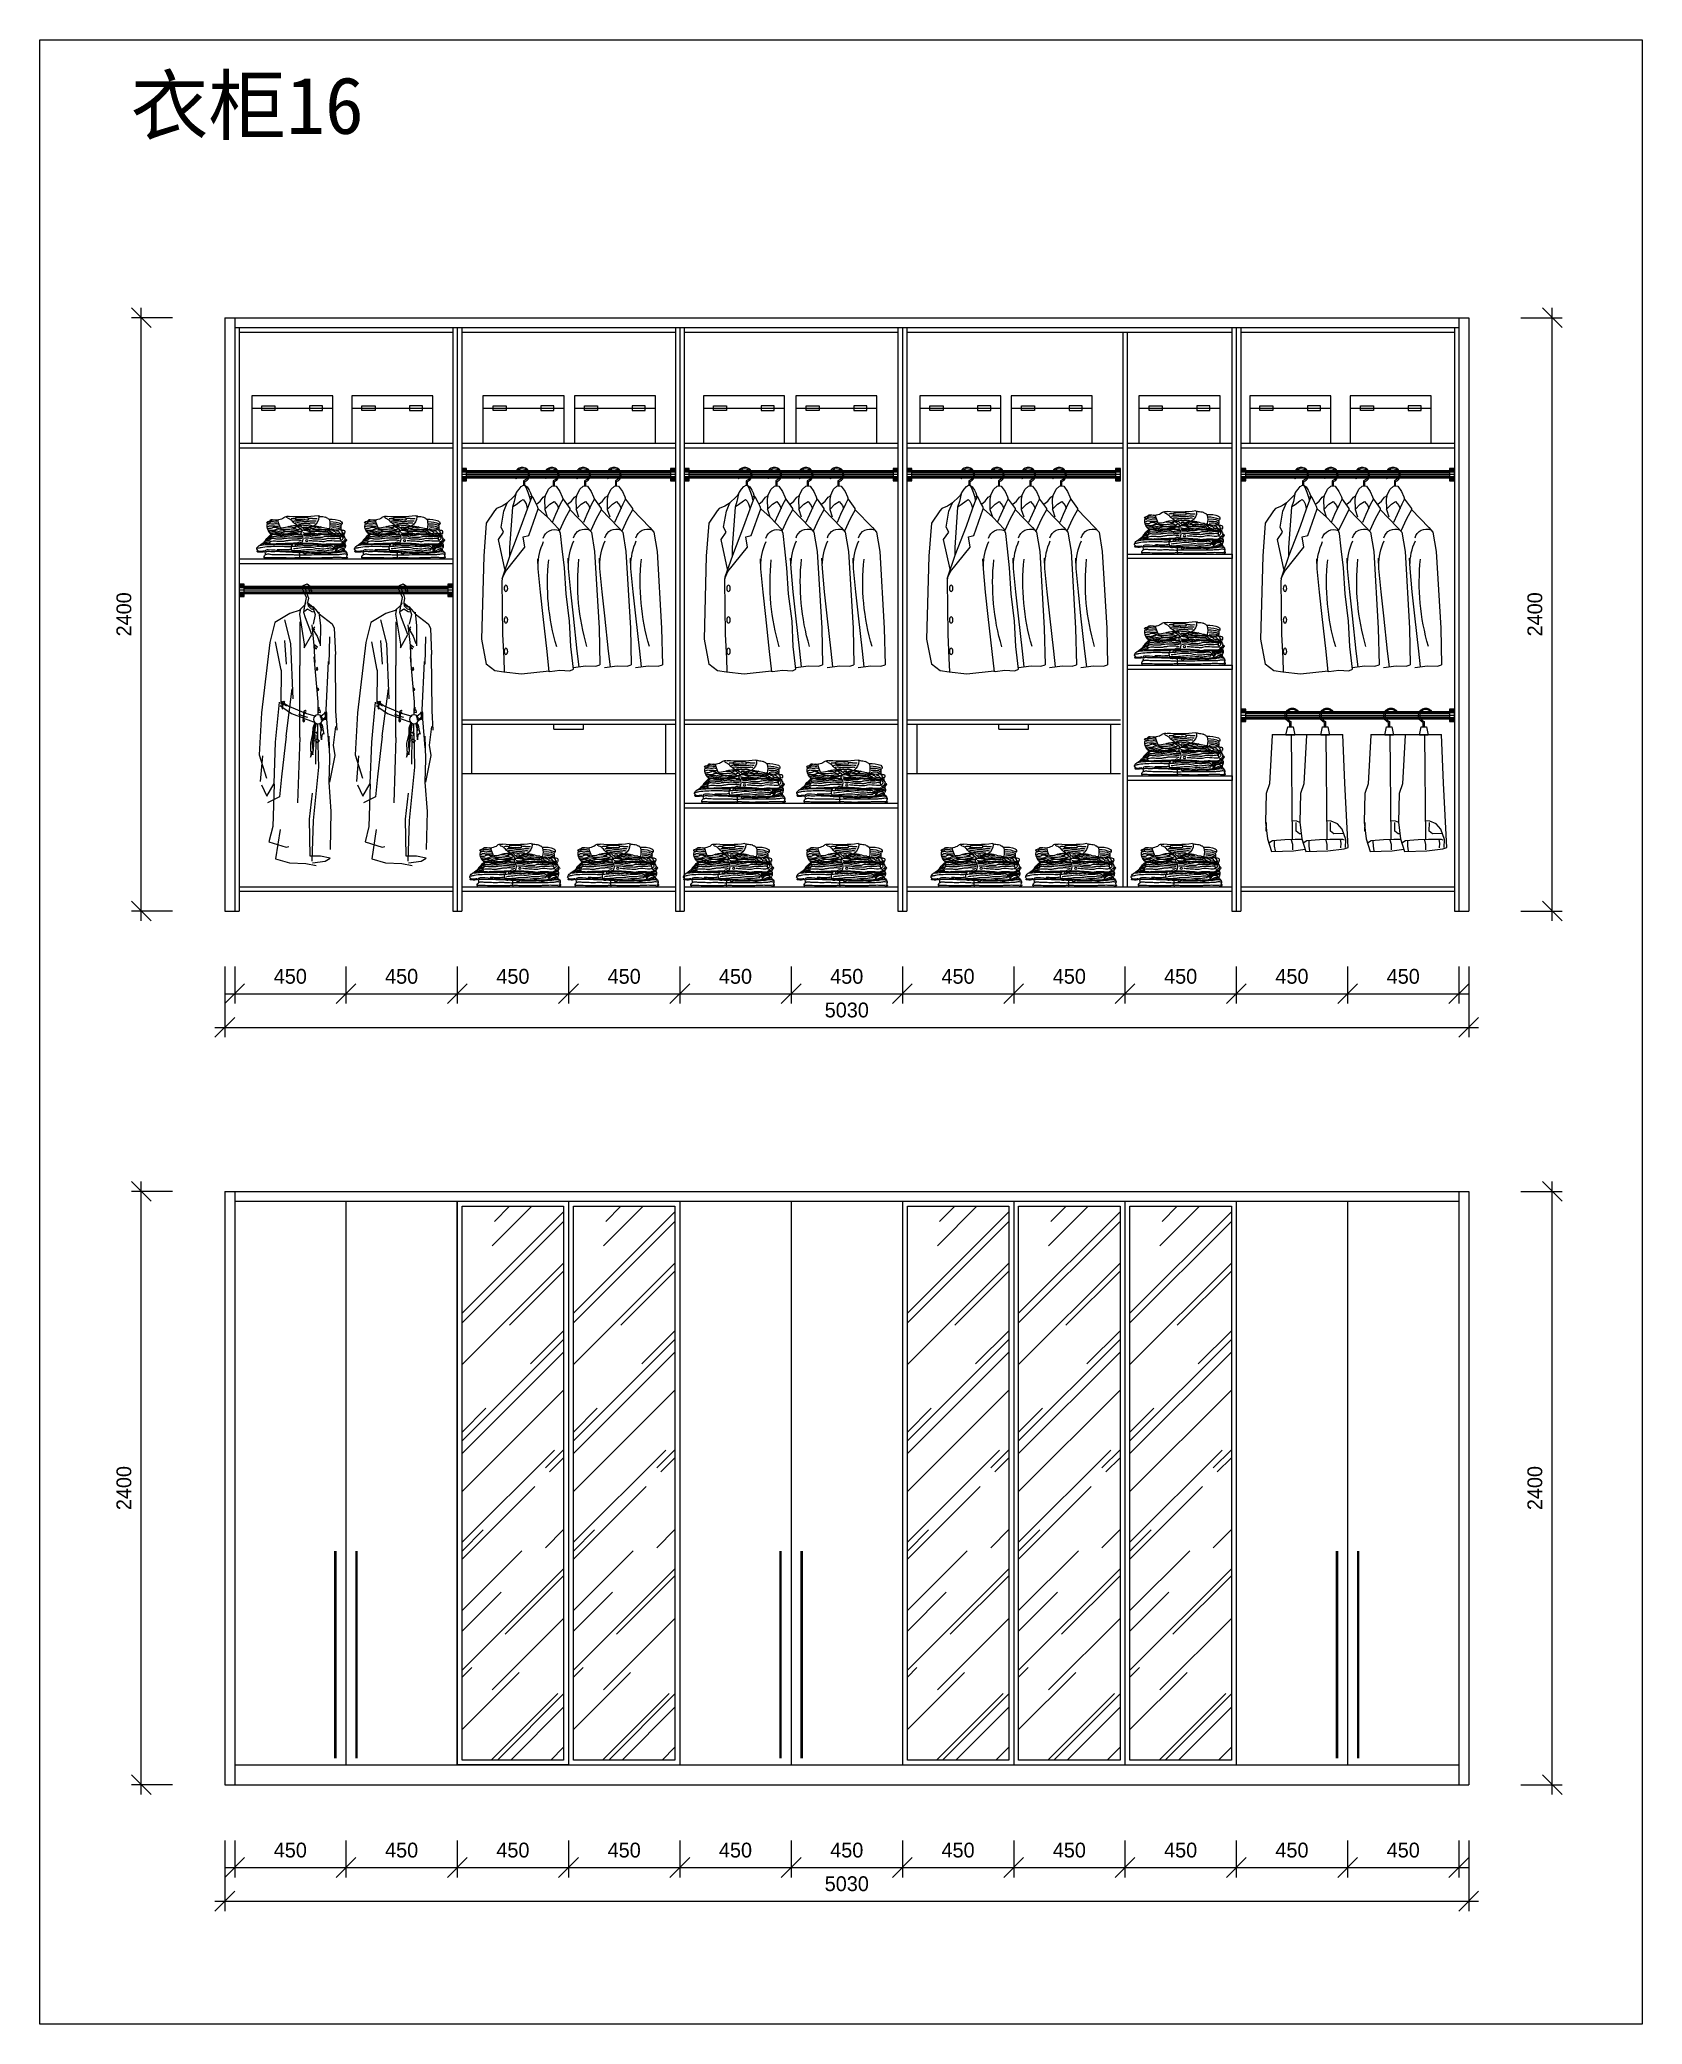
# Model space of a CAD drawing. Header units: millimetres. Extents: x 24776 to 57176, y -19492 to 15017.
# Drawn here: x 24776 to 31256, y -19492 to -11465 of the extents above; entities that cross this region are included whole.
import ezdxf

# ---------------------------------------------------------------- set-up
doc = ezdxf.new("R2010")
doc.units = ezdxf.units.MM
doc.header["$PDMODE"] = 3
doc.layers.add('ID-furniture', color=7, linetype='Continuous')
doc.styles.add('ARIAL', font='simhei.ttf')
doc.styles.add('RomanS', font='')
doc.styles.get('RomanS').set_extended_font_data('YouYuan')
doc.dimstyles.new('SC40', dxfattribs={"dimtxt": 60, "dimasz": 80, "dimexe": 40, "dimexo": 40, "dimgap": 40, "dimtad": 1, "dimdec": 0, "dimzin": 0, "dimdsep": 46, "dimtxsty": 'RomanS', "dimblk": 'OBLIQUE', "dimcen": 0, "dimdle": 40, "dimclrd": 9, "dimclre": 9, "dimclrt": 4, "dimadec": 0, "dimazin": 0, "dimtfac": 1, "dimtdec": 0, "dimtix": 1, "dimtmove": 2, "dimatfit": 1, "dimldrblk": 'DOT', "dimfxl": 1, "dimtolj": 1, "dimtzin": 0, "dimlwd": -1, "dimlwe": -1, "dimarcsym": 0})

msp = doc.modelspace()

# ---------------------------------------------------------------- texts
at = {"layer": 'ID-furniture', "insert": (25144.5, -11615.8), "char_height": 230.4, "attachment_point": 1, "style": 'ARIAL'}
msp.add_mtext('{\\fSimSun|b0|i0|c134|p2;衣柜16}', dxfattribs=at)

# ---------------------------------------------------------------- blocks, each defined once
blk = doc.blocks.new('_Oblique')
at = {"color": 0, "linetype": 'ByBlock', "lineweight": -2}
blk.add_line((-0.5, -0.5), (0.5, 0.5), dxfattribs=at)
blk = doc.blocks.new('*D439')
at = {"color": 9, "transparency": 16777216}
for p, q in [((25313.6, -16123.6), (25147, -16123.6)), ((25187, -18563.6), (25187, -16083.6)), ((25313.6, -18523.6), (25147, -18523.6))]:
    blk.add_line(p, q, dxfattribs=at)
at = {"layer": 'Defpoints', "color": 0, "transparency": 16777216}
for p in [(25187, -16123.6), (25353.6, -16123.6), (25353.6, -18523.6)]:
    blk.add_point(p, dxfattribs=at)
at = {"color": 9, "transparency": 16777216, "xscale": 80, "yscale": 80, "zscale": 80}
for p, rotation in [((25187, -16123.6), 90), ((25187, -18523.6), 270)]:
    blk.add_blockref('_Oblique', p, dxfattribs=dict(at, rotation=rotation))
at = {"color": 4, "transparency": 16777216, "insert": (25117, -17323.6), "char_height": 60, "attachment_point": 5, "rotation": 90, "style": 'RomanS'}
blk.add_mtext('\\A1;2400', dxfattribs=at)
blk = doc.blocks.new('_Dot')
at = {"color": 0, "linetype": 'ByBlock', "lineweight": -2}
blk.add_line((-0.5, 0), (-1, 0), dxfattribs=at)
at = {"color": 0, "linetype": 'ByBlock', "const_width": 0.5}
blk.add_lwpolyline([(-0.25, 0, 1), (0.25, 0, 1)], format="xyb", close=True, dxfattribs=at)
blk = doc.blocks.new('*D440')
at = {"color": 9, "transparency": 16777216}
for p, q in [((30765.5, -16123.6), (30932.1, -16123.6)), ((30892.1, -18563.6), (30892.1, -16083.6)), ((30765.5, -18523.6), (30932.1, -18523.6))]:
    blk.add_line(p, q, dxfattribs=at)
at = {"layer": 'Defpoints', "color": 0, "transparency": 16777216}
for p in [(30725.5, -16123.6), (30892.1, -16123.6), (30725.5, -18523.6)]:
    blk.add_point(p, dxfattribs=at)
at = {"color": 9, "transparency": 16777216, "xscale": 80, "yscale": 80, "zscale": 80}
for p, rotation in [((30892.1, -16123.6), 90), ((30892.1, -18523.6), 270)]:
    blk.add_blockref('_Oblique', p, dxfattribs=dict(at, rotation=rotation))
at = {"color": 4, "transparency": 16777216, "insert": (30822.1, -17323.6), "char_height": 60, "attachment_point": 5, "rotation": 90, "style": 'RomanS'}
blk.add_mtext('\\A1;2400', dxfattribs=at)
blk = doc.blocks.new('*D441')
at = {"color": 9, "transparency": 16777216}
for p, q in [((25524.6, -18748.4), (25524.6, -19034.2)), ((30554.6, -18748.4), (30554.6, -19034.2)), ((25484.6, -18994.2), (30594.6, -18994.2))]:
    blk.add_line(p, q, dxfattribs=at)
at = {"layer": 'Defpoints', "color": 0, "transparency": 16777216}
for p in [(25524.6, -18708.4), (30554.6, -18708.4), (30554.6, -18994.2)]:
    blk.add_point(p, dxfattribs=at)
at = {"color": 9, "transparency": 16777216, "xscale": 80, "yscale": 80, "zscale": 80, "rotation": 180}
blk.add_blockref('_Oblique', (25524.6, -18994.2), dxfattribs=at)
at = {"color": 9, "transparency": 16777216, "xscale": 80, "yscale": 80, "zscale": 80}
blk.add_blockref('_Oblique', (30554.6, -18994.2), dxfattribs=at)
at = {"color": 4, "transparency": 16777216, "insert": (28039.6, -18924.2), "char_height": 60, "attachment_point": 5, "style": 'RomanS'}
blk.add_mtext('\\A1;5030', dxfattribs=at)
blk = doc.blocks.new('*D442')
at = {"color": 9, "transparency": 16777216}
for p, q in [((25564.6, -18748.4), (25564.6, -18898.2)), ((26014.6, -18748.4), (26014.6, -18898.2)), ((25524.6, -18858.2), (26054.6, -18858.2))]:
    blk.add_line(p, q, dxfattribs=at)
at = {"layer": 'Defpoints', "color": 0, "transparency": 16777216}
for p in [(25564.6, -18708.4), (26014.6, -18708.4), (26014.6, -18858.2)]:
    blk.add_point(p, dxfattribs=at)
at = {"color": 9, "transparency": 16777216, "xscale": 80, "yscale": 80, "zscale": 80, "rotation": 180}
blk.add_blockref('_Oblique', (25564.6, -18858.2), dxfattribs=at)
at = {"color": 9, "transparency": 16777216, "xscale": 80, "yscale": 80, "zscale": 80}
blk.add_blockref('_Oblique', (26014.6, -18858.2), dxfattribs=at)
at = {"color": 4, "transparency": 16777216, "insert": (25789.6, -18788.2), "char_height": 60, "attachment_point": 5, "style": 'RomanS'}
blk.add_mtext('\\A1;450', dxfattribs=at)
blk = doc.blocks.new('*D443')
at = {"color": 9, "transparency": 16777216}
for p, q in [((26014.6, -18748.4), (26014.6, -18898.2)), ((26464.6, -18748.4), (26464.6, -18898.2)), ((25974.6, -18858.2), (26504.6, -18858.2))]:
    blk.add_line(p, q, dxfattribs=at)
at = {"layer": 'Defpoints', "color": 0, "transparency": 16777216}
for p in [(26014.6, -18708.4), (26464.6, -18708.4), (26464.6, -18858.2)]:
    blk.add_point(p, dxfattribs=at)
at = {"color": 9, "transparency": 16777216, "xscale": 80, "yscale": 80, "zscale": 80, "rotation": 180}
blk.add_blockref('_Oblique', (26014.6, -18858.2), dxfattribs=at)
at = {"color": 9, "transparency": 16777216, "xscale": 80, "yscale": 80, "zscale": 80}
blk.add_blockref('_Oblique', (26464.6, -18858.2), dxfattribs=at)
at = {"color": 4, "transparency": 16777216, "insert": (26239.6, -18788.2), "char_height": 60, "attachment_point": 5, "style": 'RomanS'}
blk.add_mtext('\\A1;450', dxfattribs=at)
blk = doc.blocks.new('*D444')
at = {"color": 9, "transparency": 16777216}
for p, q in [((26464.6, -18748.4), (26464.6, -18898.2)), ((26914.6, -18748.4), (26914.6, -18898.2)), ((26424.6, -18858.2), (26954.6, -18858.2))]:
    blk.add_line(p, q, dxfattribs=at)
at = {"layer": 'Defpoints', "color": 0, "transparency": 16777216}
for p in [(26464.6, -18708.4), (26914.6, -18708.4), (26914.6, -18858.2)]:
    blk.add_point(p, dxfattribs=at)
at = {"color": 9, "transparency": 16777216, "xscale": 80, "yscale": 80, "zscale": 80, "rotation": 180}
blk.add_blockref('_Oblique', (26464.6, -18858.2), dxfattribs=at)
at = {"color": 9, "transparency": 16777216, "xscale": 80, "yscale": 80, "zscale": 80}
blk.add_blockref('_Oblique', (26914.6, -18858.2), dxfattribs=at)
at = {"color": 4, "transparency": 16777216, "insert": (26689.6, -18788.2), "char_height": 60, "attachment_point": 5, "style": 'RomanS'}
blk.add_mtext('\\A1;450', dxfattribs=at)
blk = doc.blocks.new('*D445')
at = {"color": 9, "transparency": 16777216}
for p, q in [((26914.6, -18748.4), (26914.6, -18898.2)), ((27364.6, -18748.4), (27364.6, -18898.2)), ((26874.6, -18858.2), (27404.6, -18858.2))]:
    blk.add_line(p, q, dxfattribs=at)
at = {"layer": 'Defpoints', "color": 0, "transparency": 16777216}
for p in [(26914.6, -18708.4), (27364.6, -18708.4), (27364.6, -18858.2)]:
    blk.add_point(p, dxfattribs=at)
at = {"color": 9, "transparency": 16777216, "xscale": 80, "yscale": 80, "zscale": 80, "rotation": 180}
blk.add_blockref('_Oblique', (26914.6, -18858.2), dxfattribs=at)
at = {"color": 9, "transparency": 16777216, "xscale": 80, "yscale": 80, "zscale": 80}
blk.add_blockref('_Oblique', (27364.6, -18858.2), dxfattribs=at)
at = {"color": 4, "transparency": 16777216, "insert": (27139.6, -18788.2), "char_height": 60, "attachment_point": 5, "style": 'RomanS'}
blk.add_mtext('\\A1;450', dxfattribs=at)
blk = doc.blocks.new('*D446')
at = {"color": 9, "transparency": 16777216}
for p, q in [((27364.6, -18748.4), (27364.6, -18898.2)), ((27814.6, -18748.4), (27814.6, -18898.2)), ((27324.6, -18858.2), (27854.6, -18858.2))]:
    blk.add_line(p, q, dxfattribs=at)
at = {"layer": 'Defpoints', "color": 0, "transparency": 16777216}
for p in [(27364.6, -18708.4), (27814.6, -18708.4), (27814.6, -18858.2)]:
    blk.add_point(p, dxfattribs=at)
at = {"color": 9, "transparency": 16777216, "xscale": 80, "yscale": 80, "zscale": 80, "rotation": 180}
blk.add_blockref('_Oblique', (27364.6, -18858.2), dxfattribs=at)
at = {"color": 9, "transparency": 16777216, "xscale": 80, "yscale": 80, "zscale": 80}
blk.add_blockref('_Oblique', (27814.6, -18858.2), dxfattribs=at)
at = {"color": 4, "transparency": 16777216, "insert": (27589.6, -18788.2), "char_height": 60, "attachment_point": 5, "style": 'RomanS'}
blk.add_mtext('\\A1;450', dxfattribs=at)
blk = doc.blocks.new('*D447')
at = {"color": 9, "transparency": 16777216}
for p, q in [((27814.6, -18748.4), (27814.6, -18898.2)), ((28264.6, -18748.4), (28264.6, -18898.2)), ((27774.6, -18858.2), (28304.6, -18858.2))]:
    blk.add_line(p, q, dxfattribs=at)
at = {"layer": 'Defpoints', "color": 0, "transparency": 16777216}
for p in [(27814.6, -18708.4), (28264.6, -18708.4), (28264.6, -18858.2)]:
    blk.add_point(p, dxfattribs=at)
at = {"color": 9, "transparency": 16777216, "xscale": 80, "yscale": 80, "zscale": 80, "rotation": 180}
blk.add_blockref('_Oblique', (27814.6, -18858.2), dxfattribs=at)
at = {"color": 9, "transparency": 16777216, "xscale": 80, "yscale": 80, "zscale": 80}
blk.add_blockref('_Oblique', (28264.6, -18858.2), dxfattribs=at)
at = {"color": 4, "transparency": 16777216, "insert": (28039.6, -18788.2), "char_height": 60, "attachment_point": 5, "style": 'RomanS'}
blk.add_mtext('\\A1;450', dxfattribs=at)
blk = doc.blocks.new('*D448')
at = {"color": 9, "transparency": 16777216}
for p, q in [((28264.6, -18748.4), (28264.6, -18898.2)), ((28714.6, -18748.4), (28714.6, -18898.2)), ((28224.6, -18858.2), (28754.6, -18858.2))]:
    blk.add_line(p, q, dxfattribs=at)
at = {"layer": 'Defpoints', "color": 0, "transparency": 16777216}
for p in [(28264.6, -18708.4), (28714.6, -18708.4), (28714.6, -18858.2)]:
    blk.add_point(p, dxfattribs=at)
at = {"color": 9, "transparency": 16777216, "xscale": 80, "yscale": 80, "zscale": 80, "rotation": 180}
blk.add_blockref('_Oblique', (28264.6, -18858.2), dxfattribs=at)
at = {"color": 9, "transparency": 16777216, "xscale": 80, "yscale": 80, "zscale": 80}
blk.add_blockref('_Oblique', (28714.6, -18858.2), dxfattribs=at)
at = {"color": 4, "transparency": 16777216, "insert": (28489.6, -18788.2), "char_height": 60, "attachment_point": 5, "style": 'RomanS'}
blk.add_mtext('\\A1;450', dxfattribs=at)
blk = doc.blocks.new('*D449')
at = {"color": 9, "transparency": 16777216}
for p, q in [((28714.6, -18748.4), (28714.6, -18898.2)), ((29164.6, -18748.4), (29164.6, -18898.2)), ((28674.6, -18858.2), (29204.6, -18858.2))]:
    blk.add_line(p, q, dxfattribs=at)
at = {"layer": 'Defpoints', "color": 0, "transparency": 16777216}
for p in [(28714.6, -18708.4), (29164.6, -18708.4), (29164.6, -18858.2)]:
    blk.add_point(p, dxfattribs=at)
at = {"color": 9, "transparency": 16777216, "xscale": 80, "yscale": 80, "zscale": 80, "rotation": 180}
blk.add_blockref('_Oblique', (28714.6, -18858.2), dxfattribs=at)
at = {"color": 9, "transparency": 16777216, "xscale": 80, "yscale": 80, "zscale": 80}
blk.add_blockref('_Oblique', (29164.6, -18858.2), dxfattribs=at)
at = {"color": 4, "transparency": 16777216, "insert": (28939.6, -18788.2), "char_height": 60, "attachment_point": 5, "style": 'RomanS'}
blk.add_mtext('\\A1;450', dxfattribs=at)
blk = doc.blocks.new('*D450')
at = {"color": 9, "transparency": 16777216}
for p, q in [((29164.6, -18748.4), (29164.6, -18898.2)), ((29614.6, -18748.4), (29614.6, -18898.2)), ((29124.6, -18858.2), (29654.6, -18858.2))]:
    blk.add_line(p, q, dxfattribs=at)
at = {"layer": 'Defpoints', "color": 0, "transparency": 16777216}
for p in [(29164.6, -18708.4), (29614.6, -18708.4), (29614.6, -18858.2)]:
    blk.add_point(p, dxfattribs=at)
at = {"color": 9, "transparency": 16777216, "xscale": 80, "yscale": 80, "zscale": 80, "rotation": 180}
blk.add_blockref('_Oblique', (29164.6, -18858.2), dxfattribs=at)
at = {"color": 9, "transparency": 16777216, "xscale": 80, "yscale": 80, "zscale": 80}
blk.add_blockref('_Oblique', (29614.6, -18858.2), dxfattribs=at)
at = {"color": 4, "transparency": 16777216, "insert": (29389.6, -18788.2), "char_height": 60, "attachment_point": 5, "style": 'RomanS'}
blk.add_mtext('\\A1;450', dxfattribs=at)
blk = doc.blocks.new('*D451')
at = {"color": 9, "transparency": 16777216}
for p, q in [((29614.6, -18748.4), (29614.6, -18898.2)), ((30064.6, -18748.4), (30064.6, -18898.2)), ((29574.6, -18858.2), (30104.6, -18858.2))]:
    blk.add_line(p, q, dxfattribs=at)
at = {"layer": 'Defpoints', "color": 0, "transparency": 16777216}
for p in [(29614.6, -18708.4), (30064.6, -18708.4), (30064.6, -18858.2)]:
    blk.add_point(p, dxfattribs=at)
at = {"color": 9, "transparency": 16777216, "xscale": 80, "yscale": 80, "zscale": 80, "rotation": 180}
blk.add_blockref('_Oblique', (29614.6, -18858.2), dxfattribs=at)
at = {"color": 9, "transparency": 16777216, "xscale": 80, "yscale": 80, "zscale": 80}
blk.add_blockref('_Oblique', (30064.6, -18858.2), dxfattribs=at)
at = {"color": 4, "transparency": 16777216, "insert": (29839.6, -18788.2), "char_height": 60, "attachment_point": 5, "style": 'RomanS'}
blk.add_mtext('\\A1;450', dxfattribs=at)
blk = doc.blocks.new('*D452')
at = {"color": 9, "transparency": 16777216}
for p, q in [((30064.6, -18748.4), (30064.6, -18898.2)), ((30514.6, -18748.4), (30514.6, -18898.2)), ((30024.6, -18858.2), (30554.6, -18858.2))]:
    blk.add_line(p, q, dxfattribs=at)
at = {"layer": 'Defpoints', "color": 0, "transparency": 16777216}
for p in [(30064.6, -18708.4), (30514.6, -18708.4), (30514.6, -18858.2)]:
    blk.add_point(p, dxfattribs=at)
at = {"color": 9, "transparency": 16777216, "xscale": 80, "yscale": 80, "zscale": 80, "rotation": 180}
blk.add_blockref('_Oblique', (30064.6, -18858.2), dxfattribs=at)
at = {"color": 9, "transparency": 16777216, "xscale": 80, "yscale": 80, "zscale": 80}
blk.add_blockref('_Oblique', (30514.6, -18858.2), dxfattribs=at)
at = {"color": 4, "transparency": 16777216, "insert": (30289.6, -18788.2), "char_height": 60, "attachment_point": 5, "style": 'RomanS'}
blk.add_mtext('\\A1;450', dxfattribs=at)
blk = doc.blocks.new('*D453')
at = {"color": 9, "transparency": 16777216}
for p, q in [((25313.6, -12589.6), (25147, -12589.6)), ((25187, -15029.6), (25187, -12549.6)), ((25313.6, -14989.6), (25147, -14989.6))]:
    blk.add_line(p, q, dxfattribs=at)
at = {"layer": 'Defpoints', "color": 0, "transparency": 16777216}
for p in [(25187, -12589.6), (25353.6, -12589.6), (25353.6, -14989.6)]:
    blk.add_point(p, dxfattribs=at)
at = {"color": 9, "transparency": 16777216, "xscale": 80, "yscale": 80, "zscale": 80}
for p, rotation in [((25187, -12589.6), 90), ((25187, -14989.6), 270)]:
    blk.add_blockref('_Oblique', p, dxfattribs=dict(at, rotation=rotation))
at = {"color": 4, "transparency": 16777216, "insert": (25117, -13789.6), "char_height": 60, "attachment_point": 5, "rotation": 90, "style": 'RomanS'}
blk.add_mtext('\\A1;2400', dxfattribs=at)
blk = doc.blocks.new('*D454')
at = {"color": 9, "transparency": 16777216}
for p, q in [((30765.5, -12589.6), (30932.1, -12589.6)), ((30892.1, -15029.6), (30892.1, -12549.6)), ((30765.5, -14989.6), (30932.1, -14989.6))]:
    blk.add_line(p, q, dxfattribs=at)
at = {"layer": 'Defpoints', "color": 0, "transparency": 16777216}
for p in [(30725.5, -12589.6), (30892.1, -12589.6), (30725.5, -14989.6)]:
    blk.add_point(p, dxfattribs=at)
at = {"color": 9, "transparency": 16777216, "xscale": 80, "yscale": 80, "zscale": 80}
for p, rotation in [((30892.1, -12589.6), 90), ((30892.1, -14989.6), 270)]:
    blk.add_blockref('_Oblique', p, dxfattribs=dict(at, rotation=rotation))
at = {"color": 4, "transparency": 16777216, "insert": (30822.1, -13789.6), "char_height": 60, "attachment_point": 5, "rotation": 90, "style": 'RomanS'}
blk.add_mtext('\\A1;2400', dxfattribs=at)
blk = doc.blocks.new('*D455')
at = {"color": 9, "transparency": 16777216}
for p, q in [((25524.6, -15214.4), (25524.6, -15500.2)), ((30554.6, -15214.4), (30554.6, -15500.2)), ((25484.6, -15460.2), (30594.6, -15460.2))]:
    blk.add_line(p, q, dxfattribs=at)
at = {"layer": 'Defpoints', "color": 0, "transparency": 16777216}
for p in [(25524.6, -15174.4), (30554.6, -15174.4), (30554.6, -15460.2)]:
    blk.add_point(p, dxfattribs=at)
at = {"color": 9, "transparency": 16777216, "xscale": 80, "yscale": 80, "zscale": 80, "rotation": 180}
blk.add_blockref('_Oblique', (25524.6, -15460.2), dxfattribs=at)
at = {"color": 9, "transparency": 16777216, "xscale": 80, "yscale": 80, "zscale": 80}
blk.add_blockref('_Oblique', (30554.6, -15460.2), dxfattribs=at)
at = {"color": 4, "transparency": 16777216, "insert": (28039.6, -15390.2), "char_height": 60, "attachment_point": 5, "style": 'RomanS'}
blk.add_mtext('\\A1;5030', dxfattribs=at)
blk = doc.blocks.new('*D456')
at = {"color": 9, "transparency": 16777216}
for p, q in [((25564.6, -15214.4), (25564.6, -15364.1)), ((26014.6, -15214.4), (26014.6, -15364.1)), ((25524.6, -15324.1), (26054.6, -15324.1))]:
    blk.add_line(p, q, dxfattribs=at)
at = {"layer": 'Defpoints', "color": 0, "transparency": 16777216}
for p in [(25564.6, -15174.4), (26014.6, -15174.4), (26014.6, -15324.1)]:
    blk.add_point(p, dxfattribs=at)
at = {"color": 9, "transparency": 16777216, "xscale": 80, "yscale": 80, "zscale": 80, "rotation": 180}
blk.add_blockref('_Oblique', (25564.6, -15324.1), dxfattribs=at)
at = {"color": 9, "transparency": 16777216, "xscale": 80, "yscale": 80, "zscale": 80}
blk.add_blockref('_Oblique', (26014.6, -15324.1), dxfattribs=at)
at = {"color": 4, "transparency": 16777216, "insert": (25789.6, -15254.1), "char_height": 60, "attachment_point": 5, "style": 'RomanS'}
blk.add_mtext('\\A1;450', dxfattribs=at)
blk = doc.blocks.new('*D457')
at = {"color": 9, "transparency": 16777216}
for p, q in [((26014.6, -15214.4), (26014.6, -15364.1)), ((26464.6, -15214.4), (26464.6, -15364.1)), ((25974.6, -15324.1), (26504.6, -15324.1))]:
    blk.add_line(p, q, dxfattribs=at)
at = {"layer": 'Defpoints', "color": 0, "transparency": 16777216}
for p in [(26014.6, -15174.4), (26464.6, -15174.4), (26464.6, -15324.1)]:
    blk.add_point(p, dxfattribs=at)
at = {"color": 9, "transparency": 16777216, "xscale": 80, "yscale": 80, "zscale": 80, "rotation": 180}
blk.add_blockref('_Oblique', (26014.6, -15324.1), dxfattribs=at)
at = {"color": 9, "transparency": 16777216, "xscale": 80, "yscale": 80, "zscale": 80}
blk.add_blockref('_Oblique', (26464.6, -15324.1), dxfattribs=at)
at = {"color": 4, "transparency": 16777216, "insert": (26239.6, -15254.1), "char_height": 60, "attachment_point": 5, "style": 'RomanS'}
blk.add_mtext('\\A1;450', dxfattribs=at)
blk = doc.blocks.new('*D458')
at = {"color": 9, "transparency": 16777216}
for p, q in [((26464.6, -15214.4), (26464.6, -15364.1)), ((26914.6, -15214.4), (26914.6, -15364.1)), ((26424.6, -15324.1), (26954.6, -15324.1))]:
    blk.add_line(p, q, dxfattribs=at)
at = {"layer": 'Defpoints', "color": 0, "transparency": 16777216}
for p in [(26464.6, -15174.4), (26914.6, -15174.4), (26914.6, -15324.1)]:
    blk.add_point(p, dxfattribs=at)
at = {"color": 9, "transparency": 16777216, "xscale": 80, "yscale": 80, "zscale": 80, "rotation": 180}
blk.add_blockref('_Oblique', (26464.6, -15324.1), dxfattribs=at)
at = {"color": 9, "transparency": 16777216, "xscale": 80, "yscale": 80, "zscale": 80}
blk.add_blockref('_Oblique', (26914.6, -15324.1), dxfattribs=at)
at = {"color": 4, "transparency": 16777216, "insert": (26689.6, -15254.1), "char_height": 60, "attachment_point": 5, "style": 'RomanS'}
blk.add_mtext('\\A1;450', dxfattribs=at)
blk = doc.blocks.new('*D459')
at = {"color": 9, "transparency": 16777216}
for p, q in [((26914.6, -15214.4), (26914.6, -15364.1)), ((27364.6, -15214.4), (27364.6, -15364.1)), ((26874.6, -15324.1), (27404.6, -15324.1))]:
    blk.add_line(p, q, dxfattribs=at)
at = {"layer": 'Defpoints', "color": 0, "transparency": 16777216}
for p in [(26914.6, -15174.4), (27364.6, -15174.4), (27364.6, -15324.1)]:
    blk.add_point(p, dxfattribs=at)
at = {"color": 9, "transparency": 16777216, "xscale": 80, "yscale": 80, "zscale": 80, "rotation": 180}
blk.add_blockref('_Oblique', (26914.6, -15324.1), dxfattribs=at)
at = {"color": 9, "transparency": 16777216, "xscale": 80, "yscale": 80, "zscale": 80}
blk.add_blockref('_Oblique', (27364.6, -15324.1), dxfattribs=at)
at = {"color": 4, "transparency": 16777216, "insert": (27139.6, -15254.1), "char_height": 60, "attachment_point": 5, "style": 'RomanS'}
blk.add_mtext('\\A1;450', dxfattribs=at)
blk = doc.blocks.new('*D460')
at = {"color": 9, "transparency": 16777216}
for p, q in [((27364.6, -15214.4), (27364.6, -15364.1)), ((27814.6, -15214.4), (27814.6, -15364.1)), ((27324.6, -15324.1), (27854.6, -15324.1))]:
    blk.add_line(p, q, dxfattribs=at)
at = {"layer": 'Defpoints', "color": 0, "transparency": 16777216}
for p in [(27364.6, -15174.4), (27814.6, -15174.4), (27814.6, -15324.1)]:
    blk.add_point(p, dxfattribs=at)
at = {"color": 9, "transparency": 16777216, "xscale": 80, "yscale": 80, "zscale": 80, "rotation": 180}
blk.add_blockref('_Oblique', (27364.6, -15324.1), dxfattribs=at)
at = {"color": 9, "transparency": 16777216, "xscale": 80, "yscale": 80, "zscale": 80}
blk.add_blockref('_Oblique', (27814.6, -15324.1), dxfattribs=at)
at = {"color": 4, "transparency": 16777216, "insert": (27589.6, -15254.1), "char_height": 60, "attachment_point": 5, "style": 'RomanS'}
blk.add_mtext('\\A1;450', dxfattribs=at)
blk = doc.blocks.new('*D461')
at = {"color": 9, "transparency": 16777216}
for p, q in [((27814.6, -15214.4), (27814.6, -15364.1)), ((28264.6, -15214.4), (28264.6, -15364.1)), ((27774.6, -15324.1), (28304.6, -15324.1))]:
    blk.add_line(p, q, dxfattribs=at)
at = {"layer": 'Defpoints', "color": 0, "transparency": 16777216}
for p in [(27814.6, -15174.4), (28264.6, -15174.4), (28264.6, -15324.1)]:
    blk.add_point(p, dxfattribs=at)
at = {"color": 9, "transparency": 16777216, "xscale": 80, "yscale": 80, "zscale": 80, "rotation": 180}
blk.add_blockref('_Oblique', (27814.6, -15324.1), dxfattribs=at)
at = {"color": 9, "transparency": 16777216, "xscale": 80, "yscale": 80, "zscale": 80}
blk.add_blockref('_Oblique', (28264.6, -15324.1), dxfattribs=at)
at = {"color": 4, "transparency": 16777216, "insert": (28039.6, -15254.1), "char_height": 60, "attachment_point": 5, "style": 'RomanS'}
blk.add_mtext('\\A1;450', dxfattribs=at)
blk = doc.blocks.new('*D462')
at = {"color": 9, "transparency": 16777216}
for p, q in [((28264.6, -15214.4), (28264.6, -15364.1)), ((28714.6, -15214.4), (28714.6, -15364.1)), ((28224.6, -15324.1), (28754.6, -15324.1))]:
    blk.add_line(p, q, dxfattribs=at)
at = {"layer": 'Defpoints', "color": 0, "transparency": 16777216}
for p in [(28264.6, -15174.4), (28714.6, -15174.4), (28714.6, -15324.1)]:
    blk.add_point(p, dxfattribs=at)
at = {"color": 9, "transparency": 16777216, "xscale": 80, "yscale": 80, "zscale": 80, "rotation": 180}
blk.add_blockref('_Oblique', (28264.6, -15324.1), dxfattribs=at)
at = {"color": 9, "transparency": 16777216, "xscale": 80, "yscale": 80, "zscale": 80}
blk.add_blockref('_Oblique', (28714.6, -15324.1), dxfattribs=at)
at = {"color": 4, "transparency": 16777216, "insert": (28489.6, -15254.1), "char_height": 60, "attachment_point": 5, "style": 'RomanS'}
blk.add_mtext('\\A1;450', dxfattribs=at)
blk = doc.blocks.new('*D463')
at = {"color": 9, "transparency": 16777216}
for p, q in [((28714.6, -15214.4), (28714.6, -15364.1)), ((29164.6, -15214.4), (29164.6, -15364.1)), ((28674.6, -15324.1), (29204.6, -15324.1))]:
    blk.add_line(p, q, dxfattribs=at)
at = {"layer": 'Defpoints', "color": 0, "transparency": 16777216}
for p in [(28714.6, -15174.4), (29164.6, -15174.4), (29164.6, -15324.1)]:
    blk.add_point(p, dxfattribs=at)
at = {"color": 9, "transparency": 16777216, "xscale": 80, "yscale": 80, "zscale": 80, "rotation": 180}
blk.add_blockref('_Oblique', (28714.6, -15324.1), dxfattribs=at)
at = {"color": 9, "transparency": 16777216, "xscale": 80, "yscale": 80, "zscale": 80}
blk.add_blockref('_Oblique', (29164.6, -15324.1), dxfattribs=at)
at = {"color": 4, "transparency": 16777216, "insert": (28939.6, -15254.1), "char_height": 60, "attachment_point": 5, "style": 'RomanS'}
blk.add_mtext('\\A1;450', dxfattribs=at)
blk = doc.blocks.new('*D464')
at = {"color": 9, "transparency": 16777216}
for p, q in [((29164.6, -15214.4), (29164.6, -15364.1)), ((29614.6, -15214.4), (29614.6, -15364.1)), ((29124.6, -15324.1), (29654.6, -15324.1))]:
    blk.add_line(p, q, dxfattribs=at)
at = {"layer": 'Defpoints', "color": 0, "transparency": 16777216}
for p in [(29164.6, -15174.4), (29614.6, -15174.4), (29614.6, -15324.1)]:
    blk.add_point(p, dxfattribs=at)
at = {"color": 9, "transparency": 16777216, "xscale": 80, "yscale": 80, "zscale": 80, "rotation": 180}
blk.add_blockref('_Oblique', (29164.6, -15324.1), dxfattribs=at)
at = {"color": 9, "transparency": 16777216, "xscale": 80, "yscale": 80, "zscale": 80}
blk.add_blockref('_Oblique', (29614.6, -15324.1), dxfattribs=at)
at = {"color": 4, "transparency": 16777216, "insert": (29389.6, -15254.1), "char_height": 60, "attachment_point": 5, "style": 'RomanS'}
blk.add_mtext('\\A1;450', dxfattribs=at)
blk = doc.blocks.new('*D465')
at = {"color": 9, "transparency": 16777216}
for p, q in [((29614.6, -15214.4), (29614.6, -15364.1)), ((30064.6, -15214.4), (30064.6, -15364.1)), ((29574.6, -15324.1), (30104.6, -15324.1))]:
    blk.add_line(p, q, dxfattribs=at)
at = {"layer": 'Defpoints', "color": 0, "transparency": 16777216}
for p in [(29614.6, -15174.4), (30064.6, -15174.4), (30064.6, -15324.1)]:
    blk.add_point(p, dxfattribs=at)
at = {"color": 9, "transparency": 16777216, "xscale": 80, "yscale": 80, "zscale": 80, "rotation": 180}
blk.add_blockref('_Oblique', (29614.6, -15324.1), dxfattribs=at)
at = {"color": 9, "transparency": 16777216, "xscale": 80, "yscale": 80, "zscale": 80}
blk.add_blockref('_Oblique', (30064.6, -15324.1), dxfattribs=at)
at = {"color": 4, "transparency": 16777216, "insert": (29839.6, -15254.1), "char_height": 60, "attachment_point": 5, "style": 'RomanS'}
blk.add_mtext('\\A1;450', dxfattribs=at)
blk = doc.blocks.new('*D466')
at = {"color": 9, "transparency": 16777216}
for p, q in [((30064.6, -15214.4), (30064.6, -15364.1)), ((30514.6, -15214.4), (30514.6, -15364.1)), ((30024.6, -15324.1), (30554.6, -15324.1))]:
    blk.add_line(p, q, dxfattribs=at)
at = {"layer": 'Defpoints', "color": 0, "transparency": 16777216}
for p in [(30064.6, -15174.4), (30514.6, -15174.4), (30514.6, -15324.1)]:
    blk.add_point(p, dxfattribs=at)
at = {"color": 9, "transparency": 16777216, "xscale": 80, "yscale": 80, "zscale": 80, "rotation": 180}
blk.add_blockref('_Oblique', (30064.6, -15324.1), dxfattribs=at)
at = {"color": 9, "transparency": 16777216, "xscale": 80, "yscale": 80, "zscale": 80}
blk.add_blockref('_Oblique', (30514.6, -15324.1), dxfattribs=at)
at = {"color": 4, "transparency": 16777216, "insert": (30289.6, -15254.1), "char_height": 60, "attachment_point": 5, "style": 'RomanS'}
blk.add_mtext('\\A1;450', dxfattribs=at)
blk = doc.blocks.new('DFFGDGSG')
at = {"color": 250}
for p, q in [((33366.6, 11003.6), (33366.6, 10811.3)), ((33694.4, 11003.6), (33366.6, 11003.6)), ((33694.4, 10811.3), (33694.4, 11003.6)), ((33366.6, 10953), (33694.4, 10953)), ((33407.8, 10944.1), (33407.8, 10962.3)), ((33407.8, 10962.3), (33460.6, 10962.3)), ((33460.6, 10944.1), (33407.8, 10944.1)), ((33460.6, 10962.3), (33460.6, 10944.1)), ((33653.2, 10962.3), (33600.4, 10962.3)), ((33600.4, 10962.3), (33600.4, 10944.1)), ((33600.4, 10944.1), (33653.2, 10944.1)), ((33653.2, 10944.1), (33653.2, 10962.3)), ((33366.6, 10811.3), (33694.4, 10811.3))]:
    blk.add_line(p, q, dxfattribs=at)
blk = doc.blocks.new('SDFFAASF')
at = {"color": 250}
for p, q in [((47231.7, 12349.3), (47242, 12216.9)), ((47242, 12216.9), (47251.2, 11880.6)), ((47251.2, 11880.6), (47231.7, 11779.4))]:
    blk.add_line(p, q, dxfattribs=at)
for points in [[(46704.7, 12500.4), (46704.7, 12518.1, -0.375799), (46687, 12553.4, -0.662316), (46740.6, 12561.4)], [(46734.4, 12561.4, 0.616313), (46691.8, 12552.2, 0.413702), (46709.7, 12521.7), (46709.7, 12500.4)], [(46742.2, 12541.4, -0.068798), (46742.6, 12533.3, -1.055238), (46737.6, 12533.8, 0.07858), (46737.1, 12541.4)], [(46829.1, 12500.4), (46829.1, 12518.1, -0.375799), (46811.4, 12553.4, -0.662316), (46864.9, 12561.4)], [(46858.8, 12561.4, 0.616313), (46816.2, 12552.2, 0.413702), (46834.1, 12521.7), (46834.1, 12500.4)], [(46866.6, 12541.4, -0.068798), (46867, 12533.3, -1.055238), (46862, 12533.8, 0.07858), (46861.5, 12541.4)], [(46956.2, 12500.8), (46956.2, 12518.1, -0.375799), (46938.4, 12553.4, -0.662316), (46992, 12561.4)], [(46985.9, 12561.4, 0.616313), (46943.3, 12552.2, 0.413702), (46961.2, 12521.7), (46961.2, 12501.1)], [(46993.6, 12541.4, -0.068798), (46994, 12533.3, -1.055238), (46989.1, 12533.8, 0.07858), (46988.5, 12541.4)], [(47075.7, 12503.1), (47075.7, 12518.1, -0.375799), (47057.9, 12553.4, -0.662316), (47111.5, 12561.4)], [(47105.4, 12561.4, 0.616313), (47062.7, 12552.2, 0.413702), (47080.7, 12521.7), (47080.7, 12503.5)], [(47113.1, 12541.4, -0.068798), (47113.5, 12533.3, -1.055238), (47108.5, 12533.8, 0.07858), (47108, 12541.4)]]:
    blk.add_lwpolyline(points, format="xyb", dxfattribs=at)
for points in [[(46711.6, 12353.4), (46697.5, 12386.3), (46678.3, 12427.4), (46668.3, 12447.4), (46640.9, 12409.1), (46640.9, 12405.5), (46570.6, 12332.5), (46554.1, 12313.3), (46540.9, 12235.3), (46522.6, 11925.3), (46519.3, 11777.1)], [(46837.7, 12353.4), (46823.6, 12386.3), (46804.4, 12427.4), (46794.4, 12447.4), (46767, 12409.1), (46767, 12405.5), (46696.6, 12332.5), (46680.2, 12313.3), (46666.9, 12235.3), (46648.7, 11925.3), (46645.4, 11777.1)], [(46740.4, 12460.2), (46734.7, 12472.1), (46727.1, 12488), (46713.7, 12499.5), (46706, 12501.4), (46696.5, 12499.5), (46681.2, 12478.4), (46671.6, 12456.8), (46668.4, 12447.2)], [(46776.6, 12427), (46761.5, 12438.3), (46749.6, 12454.7), (46740.4, 12460.2), (46743.2, 12446.5), (46742.3, 12405.5), (46732.8, 12375.1)], [(46964.3, 12353.4), (46950.2, 12386.3), (46931, 12427.4), (46921, 12447.4), (46893.6, 12409.1), (46893.6, 12405.5), (46823.3, 12332.5), (46806.8, 12313.3), (46793.6, 12235.3), (46775.3, 11925.3), (46772, 11777.1)], [(46866.5, 12460.2), (46860.8, 12472.1), (46853.1, 12488), (46839.7, 12499.5), (46832.1, 12501.4), (46822.5, 12499.5), (46807.2, 12478.4), (46797.7, 12456.8), (46794.5, 12447.2)], [(46902.7, 12427), (46887.5, 12438.3), (46875.6, 12454.7), (46866.5, 12460.2), (46869.2, 12446.5), (46868.3, 12405.5), (46858.8, 12375.1)], [(46879.5, 11758.7), (46890.4, 11850.3), (46895.5, 11954), (46909.1, 12064.4), (46915.9, 12169.8), (46924.4, 12246.3), (46931.2, 12307.4), (46938, 12326.1), (46983.9, 12373.7), (47021.4, 12407.7), (47024.3, 12417.2), (47033, 12434), (47042.8, 12453), (47046.9, 12459.4), (47055.5, 12453), (47056.7, 12452.5)], [(46993.1, 12460.2), (46987.4, 12472.1), (46979.8, 12488), (46966.4, 12499.5), (46958.7, 12501.4), (46949.2, 12499.5), (46933.9, 12478.4), (46924.3, 12456.8), (46921.1, 12447.2)], [(47029.3, 12427), (47014.2, 12438.3), (47002.3, 12454.7), (46993.1, 12460.2), (46995.9, 12446.5), (46995, 12405.5), (46985.5, 12375.1)], [(47045.7, 12457.7), (47053.2, 12443.2), (47066.5, 12406.2), (47091.4, 12336.7), (47136.6, 12219.3), (47166.7, 12131.7), (47168.8, 12116.9), (47166, 11900.3), (47160.8, 11802.8), (47159.1, 11750.1)], [(47076.8, 12503.8), (47066.7, 12497.2), (47057.9, 12483.5), (47052.9, 12473), (47048, 12457.7)], [(47112.2, 12468.5), (47105, 12478.6), (47099.1, 12487.8), (47090.6, 12497.9), (47081.4, 12503.1), (47076.8, 12503.8), (47071.6, 12495.6), (47063.4, 12475.3), (47057.9, 12459), (47054.6, 12444.9), (47054.3, 12443)], [(47124, 12417.1), (47111.2, 12425.6), (47091.6, 12440), (47083.1, 12445.2), (47076.5, 12439), (47070.9, 12427.9), (47067.3, 12415.8), (47066, 12411.6)], [(47156.4, 12164.4), (47182.5, 12284.2), (47161.6, 12313.2), (47172.1, 12334.1), (47160.9, 12398.1), (47146.7, 12431.6), (47121.4, 12456.1), (47110.2, 12468.8)], [(47112.2, 12468.5), (47118.4, 12436.8), (47125.9, 12415.2), (47137.8, 12251.5), (47137.8, 12218.7)], [(46682.5, 12318.4), (46659.5, 12368.5), (46639.4, 12404.9)], [(46743, 12405.2), (46722, 12426.2), (46704.7, 12437), (46691.4, 12421.1), (46686.7, 12409.5)], [(46808.6, 12318.4), (46785.6, 12368.5), (46765.5, 12404.9)], [(46869, 12405.2), (46848, 12426.2), (46830.8, 12437), (46817.4, 12421.1), (46812.8, 12409.5)], [(46935.2, 12318.4), (46912.2, 12368.5), (46892.1, 12404.9)], [(46995.7, 12405.2), (46974.7, 12426.2), (46957.4, 12437), (46944.1, 12421.1), (46939.4, 12409.5)], [(47167.7, 12125.5), (47154.6, 12154.2), (47075.6, 12252.9), (47082.2, 12294), (47060, 12300.5), (47022.1, 12407.4)], [(47146, 12431.6), (47166.9, 12418.9), (47189.9, 12409.2), (47198.1, 12400.3)], [(47198.1, 12400.3), (47231.7, 12349.3)], [(46604, 11768.8), (46611, 11832.6), (46627, 11974.8), (46637.7, 12072.6), (46646.6, 12166.8), (46648.3, 12207.7)], [(46730.1, 11768.8), (46737, 11832.6), (46753, 11974.8), (46763.7, 12072.6), (46772.6, 12166.8), (46774.4, 12207.7)], [(46856.7, 11768.8), (46863.7, 11832.6), (46879.7, 11974.8), (46890.4, 12072.6), (46899.3, 12166.8), (46901, 12207.7)], [(46977.1, 11748.6), (46985.9, 11830.4), (47002, 11972.6), (47012.6, 12070.3), (47021.5, 12164.5), (47023.3, 12205.4)], [(46627.7, 11765.6), (46576.2, 11772.6), (46536.1, 11770.8), (46519.3, 11777.1)], [(46753.7, 11765.6), (46702.3, 11772.6), (46662.2, 11770.8), (46645.4, 11777.1)], [(46880.3, 11765.6), (46828.9, 11772.6), (46788.8, 11770.8), (46772, 11777.1)], [(46974.4, 11749.6), (46934.3, 11755), (46894.2, 11753.2), (46879.5, 11758.7)], [(46978, 11751.4), (47089.2, 11738.6), (47160.3, 11747.7), (47196.7, 11753.2), (47231.7, 11779.4)]]:
    blk.add_lwpolyline(points, dxfattribs=at)
for centre, radius, start, end in [((46579.8, 12277.7), 48.4, 15.75234, 111.1565), ((46705.9, 12277.7), 48.4, 15.75234, 111.1565), ((46832.5, 12277.7), 48.4, 15.75234, 111.1565), ((46954.8, 12275.5), 48.4, 15.75234, 111.1565), ((45699.6, 12109.3), 909.7, 343.54091, 5.98864), ((46413.5, 12179.2), 233.4, 359.91157, 24.98804), ((46539.5, 12179.2), 233.4, 359.91157, 24.98804), ((45952.3, 12109.3), 909.7, 343.54091, 5.98864), ((46666.2, 12179.2), 233.4, 359.91157, 24.98804), ((46074.6, 12107.1), 909.7, 343.54091, 5.98864), ((46788.4, 12176.9), 233.4, 359.91157, 24.98804)]:
    blk.add_arc(centre, radius, start, end, dxfattribs=at)
for centre in [(47152.1, 12086.1), (47152.1, 11958.7), (47152.1, 11831.3)]:
    blk.add_ellipse(centre, major_axis=(0, 12.4), ratio=0.580645, dxfattribs=at)
blk = doc.blocks.new('DGFSGSG')
at = {"color": 250}
blk.add_line((31519.7, 9695.7), (31804.8, 9695.7), dxfattribs=at)
for points in [[(31590.6, 9726.2), (31590.6, 9744.3, -0.375799), (31572.9, 9779.7, -0.662316), (31626.5, 9787.6)], [(31620.4, 9787.6, 0.616313), (31577.7, 9778.4, 0.413702), (31595.6, 9747.9), (31595.6, 9726.2)], [(31730.9, 9726.2), (31730.9, 9744.3, -0.375799), (31713.2, 9779.7, -0.662316), (31766.7, 9787.6)], [(31760.6, 9787.6, 0.616313), (31718, 9778.4, 0.413702), (31735.9, 9747.9), (31735.9, 9726.2)], [(31628.1, 9767.6, -0.068798), (31628.5, 9759.6, -1.055238), (31623.5, 9760, 0.07858), (31623, 9767.6)], [(31768.4, 9767.6, -0.068798), (31768.8, 9759.6, -1.055238), (31763.8, 9760, 0.07858), (31763.3, 9767.6)]]:
    blk.add_lwpolyline(points, format="xyb", dxfattribs=at)
for points in [[(31593.3, 9726.1), (31604.1, 9726), (31611.4, 9692.7), (31593.3, 9692.7), (31575.6, 9692.7), (31582.5, 9726)], [(31733.6, 9726.1), (31744.4, 9726), (31751.6, 9692.7), (31733.6, 9692.7), (31715.9, 9692.7), (31722.8, 9726)]]:
    blk.add_lwpolyline(points, close=True, dxfattribs=at)
for points in [[(31519.7, 9695.7), (31519.6, 9693.3), (31508.8, 9496.3), (31495.3, 9457.1), (31492.6, 9341.1), (31500.7, 9273.6), (31516.9, 9222.4)], [(31602, 9272), (31598.1, 9695.7)], [(31659.1, 9695.7), (31659, 9693.3), (31648.2, 9496.3), (31634.7, 9457.1), (31632, 9341.1), (31640.1, 9273.6), (31656.3, 9222.4)], [(31656.3, 9222.4), (31745.4, 9225.1), (31810.2, 9233.2), (31826.4, 9238.6), (31812.9, 9499), (31804.8, 9696)], [(31741.4, 9272), (31737.6, 9695.7)], [(31497, 9303.9), (31495.9, 9304.8), (31496.6, 9338.9)], [(31632.2, 9339.4), (31619.4, 9345.4), (31601.4, 9346.5)], [(31637.6, 9294.1), (31629.7, 9293.9), (31616.1, 9304.8), (31616.8, 9338.9)], [(31816.1, 9237.9), (31817.4, 9271.3), (31803.3, 9312.5), (31783.9, 9333.8), (31758.8, 9345.4), (31740.8, 9346.5)], [(31807.1, 9295.2), (31769.1, 9293.9), (31755.6, 9304.8), (31756.2, 9338.9)], [(31506, 9257.8), (31520.8, 9266.8), (31571, 9270.1), (31612.9, 9272.6), (31640, 9272), (31640.6, 9272)], [(31527.8, 9264), (31528.4, 9244.1), (31531.6, 9224.7)], [(31603.3, 9229.5), (31602.7, 9250), (31598.4, 9268.3)], [(31645.4, 9257.8), (31660.2, 9266.8), (31710.5, 9270.1), (31752.4, 9272.6), (31779.4, 9272), (31793.6, 9272.6), (31804.5, 9272), (31811, 9268.8)], [(31667.3, 9264), (31667.8, 9244.1), (31671, 9224.7)], [(31742.7, 9229.5), (31742.2, 9250), (31737.9, 9268.3)], [(31797.1, 9236.5), (31798.2, 9256.4), (31796.6, 9270.4)], [(31516.9, 9222.4), (31606, 9225.1), (31653.6, 9231)]]:
    blk.add_lwpolyline(points, dxfattribs=at)
blk = doc.blocks.new('DFGDGDGS')
at = {"color": 250}
for p, q in [((43240.2, 10683), (43227.8, 10674.1)), ((43256.1, 10675.9), (43240.2, 10683)), ((43210.9, 10583.7), (43238.1, 10604.4)), ((43227.8, 10674.1), (43220.7, 10642.3)), ((43220.7, 10642.3), (43227.8, 10647.6)), ((43221.2, 10588.2), (43237.5, 10600.5)), ((43227.8, 10647.6), (43233.1, 10665.3)), ((43233.1, 10665.3), (43240.2, 10672.3)), ((43238.4, 10635.2), (43234.9, 10624.6)), ((43234.9, 10624.6), (43238.4, 10606.9)), ((43238.4, 10606.9), (43236.7, 10594.5)), ((43247.3, 10658.2), (43238.4, 10635.2)), ((43240.2, 10672.3), (43247.3, 10668.8)), ((43243.7, 10628.1), (43257.9, 10660)), ((43252.6, 10578.6), (43243.7, 10628.1)), ((43245.1, 10606.2), (43250.6, 10597.2)), ((43247.3, 10668.8), (43247.3, 10658.2)), ((43254.1, 10567.3), (43248.2, 10603.3)), ((43250.6, 10597.2), (43274.6, 10573.5)), ((43257.9, 10660), (43256.1, 10675.9)), ((43139.6, 10521.2), (43130.6, 10503.2)), ((43192, 10561.5), (43139.6, 10521.2)), ((43192.8, 10568.3), (43186.2, 10513.7)), ((43192.8, 10563.4), (43198.5, 10570.9)), ((43198.5, 10570.9), (43216, 10591.2)), ((43218.2, 10591.2), (43207.6, 10559.5)), ((43207.6, 10559.5), (43216, 10519.9)), ((43211.5, 10568.7), (43220.7, 10569.7)), ((43222, 10516.9), (43213, 10433.1)), ((43224.3, 10582.1), (43214.7, 10579.4)), ((43220.7, 10569.7), (43238.4, 10580.3)), ((43222, 10478), (43247.2, 10545)), ((43236.7, 10594.5), (43224.3, 10582.1)), ((43238.4, 10580.3), (43250.8, 10571.5)), ((43247.2, 10545), (43254.1, 10567.3)), ((43271.2, 10560.1), (43252, 10439.1)), ((43267.2, 10582.2), (43271.2, 10560.1)), ((43268.6, 10576.5), (43311, 10563.6)), ((43269.9, 10528.9), (43269.9, 10352.2)), ((43331.8, 10537.9), (43307.8, 10442.1)), ((43311, 10563.6), (43371.5, 10526.2)), ((43371.5, 10526.2), (43391.7, 10445)), ((43130.6, 10503.2), (43126.1, 10397.1)), ((43150.1, 10469), (43153.1, 10358.2)), ((43186.2, 10513.7), (43187.2, 10432.8)), ((43200.1, 10471.3), (43189.2, 10441.7)), ((43216.9, 10497.9), (43200.1, 10471.3)), ((43210, 10435.9), (43201.5, 10429.7)), ((43209.4, 10435.5), (43213, 10433.1)), ((43210, 10507.9), (43219, 10498.9)), ((43219, 10498.9), (43210, 10498.9)), ((43252, 10424.1), (43222, 10478)), ((43252, 10439.1), (43252, 10424.1)), ((43307.8, 10442.1), (43298.9, 10217.5)), ((43331.8, 10454), (43325.8, 10358.2)), ((43345.4, 10333.5), (43367.8, 10448)), ((43391.7, 10445), (43424.7, 10160.6)), ((43127.7, 10396.9), (43125.4, 10169.1)), ((43155.4, 10369.3), (43164.6, 10171.4)), ((43212.9, 10387.7), (43196.8, 10205.9)), ((43199.5, 10430.1), (43201, 10424.1)), ((43207, 10421.1), (43201, 10421.1)), ((43213, 10433.1), (43207, 10421.1)), ((43213, 10433.1), (43210, 10364.2)), ((43197.1, 10336), (43200, 10345.7)), ((43201, 10332.1), (43197.1, 10336)), ((43201, 10341.8), (43203.9, 10339.9)), ((43203.9, 10339.9), (43201, 10332.1)), ((43269.9, 10061), (43269.9, 10352.2)), ((43345.4, 10335.3), (43347.2, 10195.6)), ((43193.3, 10255.7), (43199.1, 10260.5)), ((43196.2, 10251.8), (43193.3, 10255.7)), ((43196.2, 10262.5), (43201, 10255.7)), ((43201, 10255.7), (43196.2, 10251.8)), ((43196.8, 10205.9), (43197.7, 10152.9)), ((43325.8, 10066.9), (43300.5, 10258.5)), ((43335.5, 10202.1), (43315, 10188.4)), ((43323.9, 10188.4), (43337.2, 10197.6)), ((43331.3, 10204.2), (43334.8, 10207.7)), ((43336.5, 10201.6), (43331.3, 10204.2)), ((43336.5, 10208.5), (43340.9, 10202.4)), ((43339.1, 10185.9), (43336.5, 10201.6)), ((43347.2, 10209.9), (43339.3, 10204.6)), ((43340.9, 10202.4), (43342.6, 10188.5)), ((43341.1, 10200.3), (43347.2, 10204.5)), ((43367.8, 10043), (43352.6, 10204.5)), ((43125.4, 10169.1), (43120.8, 10090.8)), ((43161.9, 10136.3), (43153.1, 10019.5)), ((43161.9, 10138.9), (43161.3, 10137.2)), ((43161.3, 10137.2), (43163.6, 10133.9)), ((43162.6, 10151.2), (43161.9, 10138.9)), ((43166.2, 10165.4), (43162.6, 10162.5)), ((43162.6, 10162.5), (43162.6, 10151.2)), ((43162.6, 10147.2), (43162.7, 10147.1)), ((43163.6, 10133.9), (43166.9, 10133.6)), ((43164.6, 10171.4), (43164, 10163.6)), ((43164.9, 10138.6), (43166.2, 10146.5)), ((43165.9, 10135.6), (43164.9, 10138.6)), ((43165.9, 10144.6), (43178.7, 10134.7)), ((43166.9, 10133.6), (43165.9, 10135.6)), ((43169.2, 10163.8), (43166.2, 10165.4)), ((43166.2, 10156.2), (43166.5, 10160.8)), ((43166.2, 10146.5), (43166.2, 10156.2)), ((43166.2, 10136.5), (43179.6, 10128.2)), ((43166.5, 10160.8), (43183.9, 10147.8)), ((43166.6, 10160.1), (43169.2, 10163.8)), ((43186.4, 10119.1), (43179.6, 10111.1)), ((43182.3, 10140.6), (43181.7, 10133.8)), ((43181.7, 10133.8), (43182.3, 10131.5)), ((43183.6, 10143.2), (43182.3, 10140.6)), ((43182.3, 10131.5), (43182.5, 10135.1)), ((43182.5, 10135.1), (43183.6, 10140.8)), ((43187.2, 10119.1), (43183.4, 10101.9)), ((43186.8, 10146.4), (43183.6, 10143.2)), ((43183.6, 10140.8), (43185.9, 10144)), ((43185.9, 10144), (43187.8, 10146.2)), ((43186.4, 10106.9), (43188.5, 10118.2)), ((43186.5, 10162.8), (43188.4, 10171.5)), ((43197.1, 10163.8), (43186.5, 10162.8)), ((43187.6, 10147), (43187, 10146.6)), ((43187.8, 10146.2), (43187.6, 10147)), ((43188.4, 10171.5), (43193.3, 10171.5)), ((43192.3, 10182.2), (43197.1, 10163.8)), ((43198.3, 10116.5), (43199.1, 10067.8)), ((43204.4, 10119.1), (43209, 10095.1)), ((43246.8, 10159.7), (43205.6, 10147.2)), ((43209.9, 10106.9), (43205.7, 10119.1)), ((43236.1, 10132.9), (43207.4, 10122.1)), ((43209.9, 10121.6), (43217.4, 10099.3)), ((43252.5, 10138.9), (43236.1, 10132.9)), ((43237.9, 10141.8), (43252.2, 10146.8)), ((43244.1, 10167.6), (43248.4, 10171.1)), ((43249.3, 10164.1), (43244.1, 10165.8)), ((43250, 10161.1), (43246.8, 10159.7)), ((43248.4, 10171.1), (43253.7, 10167.6)), ((43251.9, 10151.9), (43249.3, 10164.1)), ((43250.2, 10127.5), (43252.8, 10131.9)), ((43255.4, 10124.9), (43250.2, 10127.5)), ((43252.8, 10131.9), (43251.9, 10151.9)), ((43253.7, 10167.6), (43258, 10128.4)), ((43315, 10188.4), (43254.2, 10162.8)), ((43258, 10128.4), (43255.4, 10124.9)), ((43255.8, 10148.1), (43273.7, 10154.4)), ((43304.2, 10158), (43256.7, 10140.5)), ((43338.7, 10182.8), (43304.2, 10158)), ((43338.3, 10178.9), (43339.1, 10185.9)), ((43341.7, 10177.2), (43338.3, 10178.9)), ((43342.6, 10188.5), (43341.7, 10177.2)), ((43349, 10190.2), (43342.4, 10185.4)), ((43424.7, 10160.6), (43434.6, 9991.9)), ((43126.1, 10105.9), (43135.1, 10031)), ((43153.1, 10066.9), (43150.1, 9974.1)), ((43176.3, 10088.4), (43172.5, 10074.6)), ((43172.5, 10074.6), (43176.3, 10076.7)), ((43179.6, 10111.1), (43176.3, 10088.4)), ((43176.3, 10076.7), (43179.6, 10075)), ((43179.6, 10075), (43182.2, 10061.6)), ((43182.2, 10061.6), (43182.6, 10052.3)), ((43182.6, 10052.3), (43184.7, 10073.7)), ((43183.4, 10101.9), (43183, 10088)), ((43184.3, 10096), (43186.4, 10106.9)), ((43184.7, 10073.7), (43184.3, 10096)), ((43201, 10055), (43192.1, 10049)), ((43192.1, 10049), (43198, 10040)), ((43198, 10078.9), (43195, 9941.2)), ((43204, 10084.9), (43198, 10075.9)), ((43198, 10075.9), (43207, 10081.9)), ((43198, 10040), (43207, 10049)), ((43207, 10049), (43201, 10058)), ((43205.7, 10071.6), (43207, 9953.2)), ((43209, 10095.1), (43212, 10061.2)), ((43213.6, 10087.6), (43209.9, 10106.9)), ((43212, 10061.2), (43214.5, 10035.6)), ((43214.5, 10065.3), (43213.6, 10087.6)), ((43218.3, 10039.7), (43214.5, 10065.3)), ((43214.5, 10035.6), (43216.2, 10008.7)), ((43217.4, 10099.3), (43218.3, 10076.7)), ((43217.4, 10023), (43218.3, 10039.7)), ((43218.3, 10076.7), (43226.7, 10038.1)), ((43226.7, 10038.1), (43226.2, 10007.9)), ((43269.9, 10061), (43278.9, 9797.5)), ((43325.8, 10066.9), (43343.8, 9902.3)), ((43373.8, 9875.3), (43367.8, 10043)), ((43135.1, 10031), (43129.1, 9989.1)), ((43129.1, 9989.1), (43150.1, 9881.3)), ((43150.1, 9974.1), (43153.1, 9881.3)), ((43215.7, 10007.4), (43217.4, 10023)), ((43217.4, 9991.1), (43215.7, 10007.4)), ((43219.1, 10001.1), (43217.4, 9991.1)), ((43222, 9995.3), (43218.7, 9997.8)), ((43226.2, 10007.9), (43219.1, 10001.1)), ((43224.6, 9987.3), (43222, 9995.3)), ((43224.1, 10005.8), (43227.5, 9981.4)), ((43227.5, 9981.4), (43224.6, 9987.3)), ((43434.6, 9991.9), (43404.6, 9897.5)), ((43420.8, 9987.3), (43430, 9883.7)), ((43153.1, 9881.3), (43144.1, 9761.6)), ((43195, 9941.2), (43216, 9725.6)), ((43343.8, 9902.3), (43352.8, 9821.5)), ((43403.7, 9824.4), (43373.8, 9875.3)), ((43231, 9731.6), (43219, 9836.4)), ((43352.8, 9821.5), (43400.7, 9797.5)), ((43373.8, 9872.3), (43379.7, 9701.7)), ((43424.7, 9869.4), (43403.7, 9824.4)), ((43144.1, 9761.6), (43147.1, 9608.9)), ((43216, 9725.6), (43222, 9561)), ((43228, 9581.9), (43231, 9731.6)), ((43394.7, 9638.8), (43325.8, 9617.9)), ((43349.8, 9689.7), (43367.8, 9570)), ((43379.7, 9701.7), (43394.7, 9638.8)), ((43147.1, 9573), (43186.1, 9581.9)), ((43168.1, 9561), (43147.1, 9573)), ((43219, 9555), (43168.1, 9561)), ((43186.1, 9581.9), (43228, 9581.9)), ((43311.9, 9555), (43246, 9552)), ((43367.8, 9570), (43311.9, 9555)), ((43325.8, 9617.9), (43314.9, 9620.9)), ((43246, 9552), (43204, 9543))]:
    blk.add_line(p, q, dxfattribs=at)
blk.add_circle((43196.7, 10134.7), 18.3, dxfattribs=at)
blk = doc.blocks.new('DGSDG')
at = {"color": 250}
blk.add_line((28855.8, 9393.3), (29179.5, 9393.3), dxfattribs=at)
at = {"color": 250, "extrusion": (0, 0, -1)}
for centre, major_axis, ratio, start_param, end_param in [((28899.5, 9528.9), (-38.6, 0), 0.6, 0.760482, 1.894535), ((28901.5, 9574.1), (40.1, 0), 0.6, 0.635897, 1.31071), ((28944.7, 9558.2), (11.3, 0), 0.6, 3.381071, 4.078779), ((28948.9, 9554.5), (18.8, 0), 0.6, 4.095246, 5.050311), ((28949.5, 9561.6), (4.3, 0), 0.6, 2.085511, 4.197675), ((28922.4, 9533.5), (-49.8, 0), 0.6, 2.096627, 2.654229), ((28999.9, 9761.1), (329.7, 0), 0.6, 1.351868, 1.707072), ((28971.6, 9530.6), (-44.4, 0), 0.6, 1.379843, 1.76175), ((28982.2, 9558.7), (-1.38, 0), 0.6, -0.42138, 2.094495), ((28966.8, 9555.3), (15, 0), 0.6, -0.348353, 0.265583), ((28983.2, 9552.4), (-2.1, 0), 0.6, 4.68468, 6.665416), ((28984.4, 9563.9), (7.66, 0), 0.6, 0.998025, 1.774457), ((28991.3, 9558.9), (3.33, 0), 0.6, 3.76731, 4.712234), ((29004.1, 9513.6), (-79.9, 0), 0.6, 1.408843, 1.767886), ((29018.3, 9507.2), (-75.1, 0), 0.6, 1.439506, 1.7308), ((29031.4, 9589.2), (-49, 0), 0.6, -1.539129, -1.331046), ((29030.5, 9558.4), (2.26, 0), 0.6, 4.449789, 6.427564), ((29031, 9552.7), (1.8, 0), 0.6, 0.148047, 1.988463), ((29063.7, 9555.5), (-31.3, 0), 0.6, -0.159129, 0.145961), ((29046.1, 9600.5), (-73.7, 0), 0.6, 4.67242, 4.887647), ((29064.6, 9301.9), (424.3, 0), 0.6, 4.675804, 4.721218), ((28981.1, 9561.4), (-93.7, 0), 0.6, 3.111741, 3.818408), ((29073.1, 9563), (8.52, 0), 0.6, 4.533434, 5.74406), ((29068.8, 9564.2), (-6.23, 0), 0.6, 2.39785, 3.456917), ((29079.5, 9536.1), (49.2, 0), 0.6, -1.553735, -1.102052), ((29129.5, 9574.5), (-34.3, 0), 0.6, -1.025366, -0.630599), ((29101.9, 9549.4), (16, 0), 0.6, -0.909857, -0.035716), ((29124.6, 9514.3), (66.4, 0), 0.6, 4.584693, 5.329414), ((29363.8, 9308.4), (-572.2, 0), 0.6, 0.494199, 0.564323), ((28873.7, 9464.4), (-16.5, 0), 0.6, 0.85469, 1.757629), ((28961, 9526.1), (-95.8, 0), 0.6, -0.50542, 0.116526), ((28871.4, 9540.7), (7.02, 0), 0.6, 2.537605, 4.744275), ((28847.7, 9535.2), (18.6, 0), 0.6, -0.281717, 0.211732), ((28876.3, 9474.7), (9.38, 0), 0.6, 3.633387, 4.938674), ((28877.8, 9482.1), (-5.18, 0), 0.6, 0.850286, 1.77701), ((28818, 9483.9), (-63.9, 0), 0.6, 2.75662, 3.601404), ((28914.1, 9548.4), (4.71, 0), 0.6, 2.685317, 4.189149), ((29184.4, 9566.4), (-276.3, 0), 0.6, -0.28959, -0.11646), ((28922.4, 9519.6), (-2.96, 0), 0.6, 4.099044, 6.00387), ((28922.5, 9547.7), (49.2, 0), 0.6, 0.881035, 1.537572), ((28976.7, 9503.1), (42.9, 0), 0.6, 4.149764, 5.079971), ((29034.1, 9562.2), (72, 0), 0.6, 2.193737, 2.794221), ((28965.5, 9502.6), (-41.8, 0), 0.6, 1.866978, 2.971877), ((28991.3, 9610.1), (-98.5, 0), 0.6, 4.536959, 4.793194), ((28998.1, 9522.3), (8.35, 0), 0.6, 4.180699, 4.984857), ((28999.9, 9526), (2.05, 0), 0.6, -1.356278, 0.12301), ((29031.9, 9498.5), (-28.2, 0), 0.6, -0.285248, 1.060306), ((29038.1, 9532.7), (38, 0), 0.6, 2.127745, 2.83641), ((28923.7, 9475), (86.9, 0), 0.6, -0.36745, 0.363063), ((29074.3, 9489), (69.3, 0), 0.6, 3.767111, 4.305288), ((29064.8, 9495.5), (-49.4, 0), 0.6, 0.525409, 1.275836), ((28922.4, 9658.1), (-268.7, 0), 0.6, 4.152304, 4.325646), ((29049.2, 9524.9), (-4.48, 0), 0.6, 1.010019, 2.256322), ((29059.9, 9500.5), (-43.2, 0), 0.6, 1.437369, 2.079486), ((29113.5, 9547.6), (52.3, 0), 0.6, 1.703906, 2.244438), ((29105.5, 9510), (-11, 0), 0.6, 1.6711, 2.290225), ((29117.7, 9504.5), (7.34, 0), 0.6, 2.901634, 4.546018), ((29124.9, 9506), (15, 0), 0.6, 1.501023, 2.851737), ((29114.8, 9516.3), (-3.06, 0), 0.6, 3.013049, 5.443362), ((29115.8, 9505.7), (-2.52, 0), 0.6, 1.090784, 2.811329), ((27582.6, 25182.6), (-26167.8, 0), 0.6, 4.651954, 4.653738), ((28887.7, 9533.1), (231.8, 0), 0.6, -0.119697, 0.119697), ((29079.8, 9478.7), (-59.7, 0), 0.6, 2.268558, 2.54743), ((29119, 9496.7), (-79.7, 0), 0.6, 1.595934, 2.188731), ((29131.2, 9504.3), (52.1, 0), 0.6, 4.554845, 5.339055), ((29134.4, 9498.5), (47.9, 0), 0.6, 4.500863, 5.025449), ((29138.3, 9503.9), (-27.1, 0), 0.6, 1.048937, 2.53218), ((29116.9, 9478.8), (-31.8, 0), 0.6, 1.859937, 2.423586), ((29163.9, 9514.7), (-43.6, 0), 0.6, -1.095548, -0.653622), ((29171.9, 9513.3), (-48, 0), 0.6, -1.411439, -0.867678), ((29143.3, 9464.5), (44.9, 0), 0.6, -1.556128, -1.40779), ((29148.6, 9518.4), (-12.4, 0), 0.6, 1.613254, 3.291382), ((29176.2, 9531.9), (72.7, 0), 0.6, 1.689356, 1.930986), ((29211.2, 9476.9), (48.6, 0), 0.6, 2.719778, 3.360369), ((29148.4, 9537.8), (20.9, 0), 0.6, -0.797504, 0.468768), ((29028.5, 9520.6), (-135.7, 0), 0.6, 3.080155, 3.2658), ((29164.7, 9495.6), (24.9, 0), 0.6, 4.648529, 5.288378), ((29183.8, 9525.7), (20, 0), 0.6, 3.135456, 3.709418), ((29156.4, 9476.7), (15.7, 0), 0.6, -1.045558, 0.937478), ((29154.2, 9474.9), (26.4, 0), 0.6, -1.038806, 1.007372), ((29214.7, 9489.5), (37.9, 0), 0.6, 2.676453, 3.336194), ((29138.4, 9501.8), (-41.2, 0), 0.6, 2.880196, 3.462908), ((29177.3, 9469.4), (9.49, 0), 0.6, -0.966487, 0.564903), ((28829.7, 9432.7), (-6.61, 0), 0.6, -0.397903, 0.397903), ((28858.2, 9432.6), (-34.7, 0), 0.6, 0.078736, 0.742902), ((28814.6, 9426.8), (-11.6, 0), 0.6, 2.464508, 3.57965), ((28829.1, 9423.3), (-4.08, 0), 0.6, 4.490146, 6.504713), ((28838, 9459.1), (64.2, 0), 0.6, 1.280152, 1.695277), ((28780.4, 9485.3), (83, 0), 0.6, 0.287078, 0.889587), ((28864.2, 9441.7), (-25.4, 0), 0.6, 0.800784, 1.942922), ((28879.5, 9400.7), (26.5, 0), 0.6, 2.818376, 3.75704), ((28866, 9452.5), (-16.6, 0), 0.6, 0.728775, 2.067696), ((28864.8, 9396.5), (-10.4, 0), 0.6, -0.533186, -0.130281), ((28849.3, 9425.8), (-9.25, 0), 0.6, 2.915659, 3.843526), ((28800.5, 9412.9), (57.6, 0), 0.6, -0.210186, 0.087803), ((28868.8, 9424.1), (-11.5, 0), 0.6, 0.434973, 1.699971), ((28868.7, 9460.8), (-13.5, 0), 0.6, 0.726538, 2.003358), ((28873.3, 9351.5), (132.5, 0), 0.6, 4.689095, 5.09432), ((28880.9, 9464.9), (6.53, 0), 0.6, 2.597848, 3.685337), ((28861.8, 9458.8), (15.1, 0), 0.6, -0.463967, 0.250344), ((28880.6, 9456.2), (4.29, 0), 0.6, 1.465541, 3.285344), ((28923.5, 9855.5), (-671.1, 0), 0.6, 4.617037, 4.775549), ((28945.6, 9477.4), (-89.8, 0), 0.6, 4.489445, 4.969591), ((29025.3, 9437.2), (61.4, 0), 0.6, 2.829197, 3.574148), ((28969.4, 9425.7), (2.55, 0), 0.6, 1.422134, 3.202642), ((28984.6, 9012.1), (-687, 0), 0.6, 1.549258, 1.694861), ((28984.6, 9449.3), (6.28, 0.05), 0.426789, -0.012855, 6.27033), ((28997.9, 9511.6), (95.6, 0), 0.6, 1.492525, 1.6813), ((29158, 9408.2), (160.7, 0), 0.6, 3.009149, 3.289551), ((29026.9, 9342.5), (-187.9, 0), 0.6, 1.45589, 1.79537), ((29018.5, 9417.5), (-6.72, 0.21), 0.395557, 3.180472, 9.463657), ((29096.9, 9566.1), (-191.7, 0), 0.6, 4.579298, 4.860068), ((29102, 9522.6), (-172.1, 0), 0.6, 4.524584, 4.901969), ((29128.2, 9434.8), (29.5, 0), 0.6, 4.513982, 5.313437), ((29159.3, 9435.5), (26, 0), 0.6, 2.813373, 3.61459), ((29135.1, 9423.4), (-3.99, 0), 0.6, 3.379394, 4.956289), ((29136.3, 9449.2), (15, 0), 0.6, 0.137596, 1.618939), ((29136.1, 9430.1), (6.39, 0), 0.6, 4.645263, 6.666943), ((29139.5, 9433.9), (-6.91, 0), 0.6, 1.167222, 3.406747), ((29039.7, 9463.4), (120, 0), 0.6, 0.208869, 0.597279), ((29139.8, 9445.6), (-6.11, 0), 0.6, 2.096266, 4.098026), ((29151.8, 9460.7), (20, 0), 0.6, 0.887156, 1.921343), ((29145.7, 9438.3), (-3.59, 0), 0.6, 1.543998, 3.321229), ((29148.5, 9440.9), (3.53, 0), 0.6, 3.888267, 6.141131), ((29163.7, 9432.6), (-12.9, 0), 0.6, 0.743266, 2.730483), ((29168.9, 9433.9), (18, 0), 0.6, 4.021659, 5.327737), ((29169.7, 9441.2), (-13.9, 0), 0.6, 0.763018, 2.431857), ((29143.5, 9459.6), (-25, 0), 0.6, 2.773775, 3.718473), ((29172.7, 9450.2), (8.05, 0), 0.6, 4.04843, 5.876406), ((29173.4, 9455.2), (7.9, 0), 0.6, 4.288428, 5.61915), ((29168.3, 9460.3), (-12.8, 0), 0.6, 2.328385, 2.929411), ((29202.3, 9432.1), (-23.5, 0), 0.6, -0.545346, 0.323874), ((29179.5, 9399.8), (10.9, 0), 0.6, -0.332767, 1.570796), ((29211.6, 9456.8), (30.8, 0), 0.6, 2.891341, 3.686208), ((29097.4, 9447.8), (84.7, 0), 0.6, -0.087329, 0.221676), ((29179.1, 9466.6), (5.28, 0), 0.6, 5.015104, 6.289783), ((29150.1, 9411.5), (39, 0), 0.6, -0.603745, 0.136334), ((29199.4, 9405.7), (-11.5, 0), 0.6, -0.583665, 0.388495)]:
    blk.add_ellipse(centre, major_axis=major_axis, ratio=ratio, start_param=start_param, end_param=end_param, dxfattribs=at)
for centre, major_axis in [((29021.7, 9491.9), (-5.69, 0)), ((29026.1, 9467.5), (-5.38, 0))]:
    blk.add_ellipse(centre, major_axis=major_axis, ratio=0.6, dxfattribs=at)
at = {"color": 250}
for points, knots in [([(28867.5, 9523.1), (28869.6, 9524.9), (28873.3, 9528.2), (28882.1, 9527.6), (28888.6, 9526.4), (28895.4, 9526.9), (28901.7, 9526.2), (28907.9, 9525.7), (28911.5, 9526.4), (28913.4, 9526.7)], [0, 0, 0, 0, 13.013827, 22.219279, 30.502364, 38.624822, 47.356106, 54.416336, 61.640547, 61.640547, 61.640547, 61.640547]), ([(28868.4, 9540.5), (28870.2, 9538.3), (28875.4, 9532.2), (28878, 9545.6), (28890, 9544.3), (28897.3, 9543.5), (28903, 9543.3), (28905.9, 9543.3), (28906.5, 9543.3)], [0, 0, 0, 0, 11.370141, 31.16063, 40.922585, 51.33831, 60.019146, 62.185134, 62.185134, 62.185134, 62.185134]), ([(28868.4, 9514.8), (28870.2, 9516), (28873.8, 9518.5), (28882.8, 9516.6), (28887.6, 9520.4), (28893.2, 9522.7), (28899, 9522.2), (28903.5, 9520.9), (28906.9, 9519.6), (28909.5, 9519.4), (28911.4, 9519.4), (28913, 9519.4), (28914.1, 9519.4), (28914.7, 9519.4)], [0, 0, 0, 0, 9.638456, 18.843908, 29.671066, 35.984762, 43.58501, 50.127143, 54.969751, 58.263485, 59.887976, 62.053964, 64.219952, 64.219952, 64.219952, 64.219952]), ([(28913.7, 9533), (28910.5, 9533.9), (28904.4, 9535.7), (28895.5, 9534.3), (28886.7, 9533.1), (28880, 9535.9), (28872, 9535.5), (28869.8, 9533.6), (28868.8, 9532.7)], [0, 0, 0, 0, 12.994576, 24.481301, 33.212585, 45.713197, 53.371012, 59.888902, 59.888902, 59.888902, 59.888902]), ([(28870.1, 9507), (28870.6, 9508.4), (28871.4, 9510.8), (28877.5, 9510.2), (28881.9, 9510), (28886.2, 9509.2), (28890.2, 9509.2), (28895.1, 9510.1), (28900.4, 9512.1), (28905.9, 9514.5), (28912, 9514.9), (28916.9, 9514.6), (28921.2, 9513.9), (28928, 9513.6), (28938.4, 9513.4), (28950.9, 9513.3), (28961, 9514.7), (28969.7, 9515.4), (28976.1, 9515.9), (28982, 9515), (28985.1, 9513.4), (28988.8, 9512.2), (28993.1, 9512.4), (28995, 9514.3), (28998.3, 9515.5), (29001.3, 9515.8), (29003.1, 9515.8), (29003.5, 9515.8)], [0, 0, 0, 0, 7.748497, 12.62197, 20.279787, 25.271976, 29.062455, 35.236168, 43.966014, 52.695858, 59.818024, 66.338482, 71.33067, 76.234094, 91.94683, 110.365685, 123.006798, 130.664615, 143.130799, 147.072745, 152.928646, 158.261146, 162.626786, 167.219903, 171.39867, 176.650831, 178.275325, 178.275325, 178.275325, 178.275325]), ([(28872.7, 9505.3), (28874.7, 9504.6), (28878.7, 9503.1), (28888.8, 9502.2), (28889.1, 9510.4), (28895.2, 9507.4), (28899.7, 9506.5), (28906.1, 9508.7), (28911.5, 9503), (28919.9, 9507.6), (28927, 9507.9), (28933.3, 9508.1), (28937.1, 9507.2), (28940.8, 9506.1), (28944.7, 9504.5), (28949.2, 9504.4), (28954.5, 9504.2), (28958.6, 9505.2), (28963, 9506), (28966.9, 9507.3), (28971.5, 9507.1), (28976.1, 9507.5), (28980.2, 9508.1), (28984.8, 9508.1), (28988.5, 9507.6), (28991.1, 9506.9), (28992.7, 9506.1), (28996.3, 9505.8), (29000.5, 9504.8), (29005.5, 9506.4), (29007.8, 9505.4), (29009.2, 9504.9)], [0, 0, 0, 0, 9.139361, 18.360703, 30.592084, 36.645341, 40.587289, 48.781524, 59.214909, 68.177138, 82.625562, 86.416041, 91.552769, 97.606026, 101.970949, 109.093113, 113.966589, 121.850483, 125.274966, 131.106493, 138.166724, 141.995631, 148.583103, 153.998073, 158.990264, 162.622217, 164.574184, 166.806743, 176.075588, 180.421973, 185.95505, 185.95505, 185.95505, 185.95505]), ([(28905.2, 9548), (28901.5, 9548.8), (28894.1, 9550.4), (28877, 9552.6), (28875.9, 9544.9), (28875.3, 9540.1)], [0, 0, 0, 0, 15.410178, 30.610672, 54.180189, 54.180189, 54.180189, 54.180189]), ([(28876.6, 9499.4), (28877.3, 9500.3), (28880.2, 9504.1), (28891.1, 9503.6), (28899.3, 9501.5), (28906, 9499.1), (28914.5, 9498.8), (28922.7, 9499.8), (28929.6, 9501.6), (28936.4, 9503.6), (28943.7, 9505.4), (28952.5, 9505.9), (28960.8, 9504.9), (28967.3, 9503.2), (28972.4, 9501.4), (28979.9, 9501.8), (28989.5, 9502.3), (28997.3, 9503.6), (29001.4, 9504.3)], [0, 0, 0, 0, 6.311573, 24.793905, 30.625432, 40.797924, 53.299289, 61.582376, 72.039443, 81.001671, 90.253965, 101.676786, 113.252384, 121.499307, 128.538028, 134.494498, 149.204765, 164.832657, 164.832657, 164.832657, 164.832657]), ([(28877.2, 9498.3), (28879.8, 9497.3), (28884.7, 9495.3), (28892.1, 9496.5), (28900.1, 9492.1), (28899.6, 9501.9), (28906.8, 9496.9), (28912.1, 9498.5), (28917.1, 9497.1), (28923, 9500.6), (28924.1, 9492.6), (28930.2, 9496), (28935.3, 9495.3), (28941.4, 9495.6), (28947.8, 9495.2), (28954.5, 9496.1), (28959.6, 9499), (28966.4, 9498.1), (28971.7, 9497.6), (28975.7, 9496), (28979.2, 9494.9), (28982.9, 9494.6), (28988.7, 9494.9), (28995.8, 9493.2), (29001.4, 9494.5), (29003.5, 9495)], [0, 0, 0, 0, 11.144808, 20.951654, 27.493787, 39.637008, 46.420836, 54.543294, 59.446718, 65.278246, 76.035753, 81.86728, 87.282253, 95.404708, 104.61016, 111.30783, 120.511827, 128.652286, 135.349956, 140.924071, 146.256573, 150.08548, 154.417459, 168.05187, 176.547464, 176.547464, 176.547464, 176.547464]), ([(28880.9, 9473.2), (28882.7, 9474.8), (28886.4, 9478), (28894.7, 9476.2), (28900.4, 9475.1), (28906.1, 9475.4), (28912.5, 9474.9), (28920.6, 9475.1), (28928.1, 9474.9), (28933.4, 9476.8), (28939.3, 9477.1), (28947.7, 9478), (28957.7, 9479), (28969.2, 9479.1), (28978.3, 9479.7), (28986.2, 9477.7), (28994.1, 9477.3), (29001.1, 9477.1), (29005.2, 9477.1), (29005.7, 9477.1)], [0, 0, 0, 0, 10.717269, 21.668199, 28.365869, 33.780839, 42.461675, 52.750121, 64.172943, 69.505444, 75.559427, 85.975152, 101.827032, 113.211341, 129.465264, 134.60199, 145.017715, 159.107037, 160.731528, 160.731528, 160.731528, 160.731528]), ([(28882.7, 9495.1), (28883.5, 9494.9), (28887.5, 9493.9), (28893.4, 9495.8), (28899.3, 9494.3), (28903.7, 9493.1), (28908.9, 9492.3), (28913.7, 9492.5), (28919.7, 9489.7), (28922.7, 9500.5), (28931.6, 9489.3), (28938.6, 9494.1), (28945.4, 9494.7), (28951.1, 9495.7), (28957.1, 9494.9), (28962.9, 9493.5), (28971.1, 9494.9), (28979.3, 9498.3), (28989, 9497.1), (28992.4, 9493.6), (28997, 9493.2), (28999.8, 9493.2), (29001.4, 9493.3)], [0, 0, 0, 0, 3.412852, 15.914218, 21.050945, 26.882473, 34.106686, 40.694155, 44.817618, 57.561421, 71.83099, 82.495991, 86.961105, 97.912035, 103.966018, 109.619082, 121.194679, 133.565067, 146.435722, 152.559876, 157.02499, 162.981457, 162.981457, 162.981457, 162.981457]), ([(28883.1, 9481.8), (28884.7, 9482.6), (28887.7, 9484.2), (28893.4, 9484.2), (28898.1, 9483.8), (28902.8, 9483.6), (28908.2, 9482.9), (28914.4, 9482.4), (28921.4, 9482.9), (28927.3, 9483), (28933.1, 9483.3), (28939.4, 9484.1), (28946.2, 9485.7), (28954.1, 9486.6), (28960.7, 9488.2), (28967, 9487.2), (28972.8, 9486.4), (28979.5, 9485.4), (28987, 9484.3), (28994.4, 9483.9), (29001.5, 9483.5), (29006, 9483.6), (29008.3, 9483.6)], [0, 0, 0, 0, 7.807866, 14.328324, 20.309319, 25.751261, 31.805246, 41.074092, 49.214554, 57.89539, 63.337329, 71.090146, 81.878702, 90.808928, 101.322582, 107.376565, 114.600778, 123.531004, 133.515383, 143.322228, 151.462688, 160.126643, 160.126643, 160.126643, 160.126643]), ([(28884, 9488.8), (28884.8, 9489.9), (28886.3, 9491.8), (28891, 9493), (28896.1, 9494.5), (28899.8, 9491.9), (28904.1, 9490.9), (28908, 9489.9), (28912.3, 9488.9), (28916.2, 9489), (28919.9, 9488.5), (28924, 9488.6), (28928.5, 9488.9), (28933.5, 9490), (28938, 9491.1), (28944.4, 9492.2), (28951.2, 9493.2), (28957.9, 9494), (28962.8, 9493.5), (28967.8, 9493.2), (28973.9, 9492.4), (28980.4, 9494.9), (28987.8, 9494), (28991.3, 9491), (28996.8, 9491), (29001.1, 9489.9), (29003.5, 9491), (29003.9, 9491.2)], [0, 0, 0, 0, 7.05667, 12.630787, 18.804498, 25.863305, 30.70591, 36.53744, 41.674165, 47.655163, 50.948897, 55.82237, 62.944537, 68.081262, 75.622751, 81.275816, 92.964685, 101.695966, 106.59939, 111.502812, 120.724154, 128.773438, 138.757817, 145.690431, 149.519342, 158.740681, 160.692649, 160.692649, 160.692649, 160.692649]), ([(28884.8, 9490.6), (28886.1, 9491.6), (28889, 9493.7), (28895.9, 9492.7), (28901.7, 9491.9), (28907.8, 9491.1), (28914.6, 9489.8), (28922.5, 9489.7), (28930.6, 9488.9), (28938.2, 9490.4), (28946.7, 9491.9), (28954.6, 9493.3), (28964.3, 9494.2), (28972.2, 9494.6), (28980.7, 9493.7), (28987.7, 9492.7), (28993.6, 9491.5), (28999.2, 9490.2), (29002.5, 9490.3), (29004.8, 9490.3)], [0, 0, 0, 0, 7.28277, 15.963606, 23.187819, 30.412033, 39.342256, 49.687463, 59.990129, 69.446616, 79.041425, 93.620978, 100.20845, 115.921186, 123.043352, 132.49984, 142.773292, 146.197776, 154.878612, 154.878612, 154.878612, 154.878612]), ([(28951.5, 9522), (28955.4, 9523.1), (28962.5, 9525.1), (28969.2, 9520.7), (28975.1, 9520.8), (28978.7, 9520.5), (28982.4, 9521.6), (28984.3, 9525.2), (28991.5, 9524.6), (28995.3, 9524), (28996.6, 9523.8)], [0, 0, 0, 0, 14.448424, 26.07306, 31.515, 35.846979, 39.478933, 45.924968, 56.195136, 61.187327, 61.187327, 61.187327, 61.187327]), ([(29064.2, 9545.7), (29062, 9546), (29055.5, 9546.8), (29043.8, 9547), (29031.9, 9544.2), (29021.4, 9543.8), (29014.1, 9543.9), (29006.5, 9545.3), (28997.3, 9546.9), (28986.5, 9546.1), (28978.8, 9547), (28974.5, 9546), (28973.3, 9545.4), (28972.8, 9545.1)], [0, 0, 0, 0, 8.283087, 25.0695, 42.929948, 55.431313, 64.112149, 70.285863, 85.26243, 99.341355, 110.712795, 113.628561, 116.335351, 116.335351, 116.335351, 116.335351]), ([(29059.8, 9537.6), (29057.1, 9538.2), (29053.2, 9538.9), (29046.7, 9538.2), (29041, 9537.8), (29034.8, 9536.8), (29029, 9536.2), (29021.4, 9536.4), (29014.7, 9536), (29006.5, 9536.8), (28999.9, 9537.4), (28991, 9539.5), (28983.5, 9539.4), (28979.5, 9537.9), (28978.8, 9537.6)], [0, 0, 0, 0, 10.513654, 14.879295, 24.7605, 31.984714, 39.106877, 46.687838, 60.225267, 64.054177, 77.85932, 85.224023, 99.884445, 103.041292, 103.041292, 103.041292, 103.041292]), ([(29046.8, 9527.2), (29044.7, 9528.3), (29041.2, 9530.1), (29034.8, 9530.1), (29030.8, 9528.8), (29026.3, 9529.2), (29021.8, 9528.4), (29016.5, 9528.2), (29012.2, 9529.9), (29006.6, 9529.5), (29001.2, 9531.1), (28994.9, 9531.8), (28992.4, 9529.9), (28991.2, 9529.6), (28991, 9529.6)], [0, 0, 0, 0, 10.275798, 16.773765, 22.426827, 26.758805, 33.346274, 39.844241, 45.675768, 52.196226, 59.56093, 68.76638, 72.232689, 73.443341, 73.443341, 73.443341, 73.443341]), ([(29117, 9494.4), (29110.6, 9493.9), (29095.9, 9492.6), (29074.3, 9497.6), (29050, 9488.6), (29040.4, 9503), (29027.1, 9494), (29017.3, 9498.3), (29011.5, 9498.3), (29009.6, 9498.3)], [0, 0, 0, 0, 23.881114, 54.864803, 85.309102, 102.364015, 119.972215, 134.551768, 141.611998, 141.611998, 141.611998, 141.611998]), ([(29144.3, 9492.9), (29141.5, 9494), (29133.4, 9497.1), (29122.5, 9488.2), (29108.8, 9493.5), (29095.8, 9486.8), (29086.1, 9498.8), (29067.7, 9492.3), (29048.4, 9495.9), (29032.3, 9485.8), (29018.4, 9490.9), (29012, 9490.3), (29010.9, 9490.1)], [0, 0, 0, 0, 11.16205, 32.671923, 47.451691, 62.181099, 80.967705, 103.87095, 125.537594, 153.15167, 173.010152, 177.375795, 177.375795, 177.375795, 177.375795]), ([(29026, 9521.2), (29024.5, 9521.1), (29021.7, 9521), (29017.2, 9521), (29014.3, 9521.1), (29012.6, 9521.2)], [0, 0, 0, 0, 5.980995, 10.312974, 16.833429, 16.833429, 16.833429, 16.833429]), ([(29109.6, 9501.7), (29107.3, 9501.5), (29095.8, 9500.4), (29078.5, 9503.9), (29059.2, 9504.1), (29048.6, 9502.4), (29037.8, 9503.5), (29028.1, 9507.3), (29017.7, 9507.9), (29013.5, 9508.2)], [0, 0, 0, 0, 8.731284, 43.727605, 65.928989, 80.639258, 83.932992, 106.557459, 122.492241, 122.492241, 122.492241, 122.492241]), ([(29149.9, 9489), (29146.3, 9488.9), (29137.1, 9488.4), (29123.3, 9487.9), (29110.6, 9490.1), (29097.4, 9492.4), (29081.7, 9491.6), (29067.4, 9487.5), (29053.5, 9487.1), (29041.2, 9489.5), (29027.9, 9491.9), (29018.4, 9493.3), (29013.9, 9494)], [0, 0, 0, 0, 13.580617, 34.699006, 51.379667, 62.542448, 86.42356, 108.000672, 121.548913, 137.176805, 156.366423, 173.702017, 173.702017, 173.702017, 173.702017]), ([(29160.3, 9481.8), (29158.9, 9482.8), (29154.6, 9485.8), (29144.2, 9483.7), (29131.4, 9481.4), (29117.1, 9483.7), (29102.3, 9484.5), (29092.1, 9482.3), (29083.7, 9478.8), (29074.2, 9479.9), (29063.2, 9479.6), (29051.6, 9480.1), (29041.3, 9483.5), (29032.9, 9485.9), (29024.9, 9485.6), (29019, 9485.6), (29015.3, 9486.7), (29014.3, 9487)], [0, 0, 0, 0, 8.047334, 23.295908, 34.458689, 59.514065, 76.309195, 89.494495, 99.179709, 113.258634, 123.54708, 141.009648, 155.303811, 167.978877, 174.476844, 185.360725, 189.484187, 189.484187, 189.484187, 189.484187]), ([(29159, 9475.3), (29157.8, 9475.8), (29153.7, 9477.5), (29145.3, 9475.1), (29134.7, 9474.6), (29122.9, 9475.1), (29111.1, 9476.5), (29103.4, 9473.7), (29097, 9472.5), (29090.1, 9471.4), (29080.5, 9473.6), (29070.1, 9472.8), (29058.1, 9473.2), (29046.6, 9474.6), (29033.8, 9477.8), (29023.5, 9477.1), (29017.7, 9476.7), (29016.5, 9476.6)], [0, 0, 0, 0, 5.574115, 17.682082, 30.779007, 45.979503, 62.233426, 73.395476, 78.532203, 87.346923, 99.45489, 115.699806, 126.002472, 144.268915, 159.516734, 177.394332, 181.759973, 181.759973, 181.759973, 181.759973]), ([(29106.2, 9505.4), (29102.1, 9505.1), (29090.5, 9504.1), (29072.4, 9508.9), (29055.9, 9505.5), (29045.7, 9505.6), (29038.2, 9506), (29035.5, 9511), (29027.6, 9511.6), (29024.2, 9512.7), (29022.1, 9513.5)], [0, 0, 0, 0, 15.200493, 43.776384, 69.432999, 77.01396, 82.536017, 96.315363, 101.968427, 110.930654, 110.930654, 110.930654, 110.930654]), ([(29130, 9492.2), (29123.9, 9493.4), (29112.9, 9495.5), (29098.1, 9492.2), (29085, 9491.9), (29071.5, 9492.1), (29060.6, 9496.8), (29044.3, 9495.7), (29034.3, 9493.5), (29027.4, 9491.9)], [0, 0, 0, 0, 23.151195, 41.947701, 57.148194, 72.396768, 91.587244, 104.053427, 131.77385, 131.77385, 131.77385, 131.77385]), ([(29139.8, 9509.7), (29136.6, 9510.5), (29127, 9513), (29109.3, 9509.9), (29092.5, 9511.8), (29076.6, 9513.4), (29065.4, 9512.5), (29053, 9512.2), (29044.3, 9514.7), (29039.8, 9520.2), (29034.2, 9521), (29030.9, 9521.4)], [0, 0, 0, 0, 12.675583, 38.484296, 64.901483, 76.574329, 98.67978, 106.56566, 123.262542, 131.14482, 143.140371, 143.140371, 143.140371, 143.140371]), ([(29081.5, 9519.7), (29078.9, 9519.5), (29073.3, 9519.1), (29065.4, 9520.3), (29061.6, 9525.2), (29053.8, 9522.7), (29051.2, 9524.9), (29050.3, 9525.7)], [0, 0, 0, 0, 9.761958, 21.351918, 27.936664, 38.22511, 43.583744, 43.583744, 43.583744, 43.583744]), ([(29130, 9507.7), (29131.7, 9507.3), (29134.6, 9506.6), (29141.8, 9504.9), (29141, 9497.6), (29152.6, 9498.5), (29162.9, 9497), (29167, 9486.5), (29172.1, 9489.8), (29173.3, 9490.6)], [0, 0, 0, 0, 7.038721, 11.945113, 27.676838, 35.83686, 49.223246, 67.737058, 73.42162, 73.42162, 73.42162, 73.42162]), ([(29144.7, 9508.3), (29146.1, 9507.8), (29148.5, 9507.1), (29155.3, 9507.2), (29155.8, 9500.9), (29161.1, 9498.4), (29166.7, 9491.7), (29169.9, 9500), (29168.7, 9491.4), (29171.8, 9492.7), (29172.5, 9493)], [0, 0, 0, 0, 5.831528, 10.216597, 22.804167, 33.313043, 42.499273, 48.819796, 58.270238, 60.675062, 60.675062, 60.675062, 60.675062]), ([(29163.1, 9510.5), (29163.5, 9508.9), (29163.9, 9507), (29169.5, 9506.1), (29167, 9502.4), (29169.7, 9499.5), (29172.6, 9498), (29174.3, 9493.9), (29174, 9497.2), (29173.8, 9499.2)], [0, 0, 0, 0, 8.735131, 10.496313, 19.758723, 25.088672, 30.501169, 35.124826, 43.000529, 43.000529, 43.000529, 43.000529]), ([(28962.6, 9442.9), (28959.8, 9442.5), (28948.8, 9441.1), (28930.6, 9443.9), (28903.4, 9443.4), (28873.9, 9442.5), (28846.2, 9440.4), (28831.3, 9436.9), (28826.5, 9435.8)], [0, 0, 0, 0, 10.463154, 41.80881, 68.329401, 112.312911, 152.954214, 172.059837, 172.059837, 172.059837, 172.059837]), ([(28827.5, 9426.5), (28828.7, 9426.1), (28836.8, 9423.8), (28845.9, 9425.7), (28853.7, 9427.3)], [0, 0, 0, 0, 5.145338, 33.398072, 33.398072, 33.398072, 33.398072]), ([(28965.9, 9450.4), (28961.5, 9450.2), (28946.4, 9449.8), (28920.6, 9451.6), (28890.8, 9450.8), (28862, 9451.1), (28844.6, 9448.1), (28835.5, 9446.6)], [0, 0, 0, 0, 16.511189, 56.637248, 96.711421, 128.555957, 163.93538, 163.93538, 163.93538, 163.93538]), ([(28996.8, 9398), (28994.9, 9398.1), (28990.5, 9398.5), (28978.7, 9396.7), (28955.9, 9397.2), (28923.6, 9397.1), (28889.7, 9397.4), (28869.5, 9398.8), (28856.8, 9398.1), (28855.7, 9399.7), (28855.5, 9400)], [0, 0, 0, 0, 6.940845, 16.451435, 45.254781, 91.473012, 139.094253, 167.897596, 176.093109, 177.948551, 177.948551, 177.948551, 177.948551]), ([(29009.6, 9418.5), (29008.2, 9418.6), (29004.5, 9418.7), (28999.1, 9420.2), (28994.1, 9417.3), (28987.3, 9420.8), (28978, 9417.9), (28959.9, 9422.1), (28937.6, 9420.5), (28908.4, 9424.1), (28885.8, 9420.8), (28866.5, 9424.1), (28860.9, 9421.4), (28859.9, 9420.9)], [0, 0, 0, 0, 5.287276, 14.151136, 19.481545, 26.834397, 40.99198, 53.692055, 96.99256, 123.704197, 163.57168, 184.883294, 189.643548, 189.643548, 189.643548, 189.643548]), ([(28860.4, 9411), (28861.9, 9411.8), (28867.3, 9414.6), (28878.7, 9412), (28895.7, 9411.7), (28916.4, 9411.1), (28939.5, 9411.1), (28956, 9412), (28970.3, 9410.5), (28982.4, 9410.3), (28992.3, 9409.6), (28996.3, 9409.3)], [0, 0, 0, 0, 7.140383, 25.73418, 39.340019, 72.291953, 102.459071, 126.261259, 134.088845, 156.589103, 171.625489, 171.625489, 171.625489, 171.625489]), ([(28877.9, 9463.9), (28881.9, 9464.8), (28892.2, 9467.3), (28906.3, 9465.6), (28918, 9464.8), (28925.1, 9464.8), (28931.5, 9465.1), (28937.5, 9465.6), (28942.4, 9467.4), (28948, 9467.7), (28953.7, 9468.8), (28961.4, 9470.1), (28969.1, 9470.7), (28977.8, 9470.5), (28985.5, 9471.2), (28993.4, 9470.2), (28999.4, 9468.8), (29003.2, 9468.3), (29004.8, 9468)], [0, 0, 0, 0, 15.924846, 40.886555, 51.770436, 60.434391, 67.494619, 75.777706, 82.816426, 88.338483, 96.744381, 105.15028, 118.247204, 125.828165, 137.753385, 147.100872, 155.662083, 161.835797, 161.835797, 161.835797, 161.835797]), ([(29165.3, 9456.1), (29164, 9455.1), (29161.5, 9453.2), (29155.6, 9452.8), (29149.1, 9452.8), (29140.6, 9453.5), (29130.9, 9453.4), (29119.9, 9454.1), (29111.6, 9453.2), (29102.8, 9452.9), (29093.7, 9449.6), (29082.8, 9453.6), (29073.9, 9453.6), (29067.2, 9454.2), (29061, 9454.6), (29053.1, 9455.3), (29045.3, 9455.7), (29037.3, 9456.1), (29031.1, 9456.4), (29024.4, 9456.4), (29017.7, 9456.3), (29011.3, 9456.4), (29004.5, 9456.2), (29001, 9459.3), (28994.1, 9462.3), (28990.5, 9459), (28985.7, 9456.4), (28977.3, 9456.8), (28964.5, 9455.9), (28952.2, 9455.3), (28941.2, 9455.5), (28935.2, 9455.1), (28928.4, 9454.2), (28920.7, 9454.8), (28912.8, 9453.5), (28901.2, 9456.4), (28902.4, 9448.7), (28891.2, 9451.3), (28881.1, 9453.6)], [0, 0, 0, 0, 7.612958, 14.622087, 20.98629, 32.288466, 46.493961, 57.275258, 73.497072, 77.930133, 90.208559, 110.30481, 119.657657, 123.604526, 135.445131, 143.338868, 153.178715, 164.968683, 173.305471, 176.732349, 189.950312, 198.272732, 201.210057, 214.524081, 219.563501, 228.964908, 232.78733, 244.14232, 257.396445, 282.406803, 289.750117, 298.616243, 305.055215, 315.825407, 326.117679, 339.825195, 342.36841, 368.053206, 368.053206, 368.053206, 368.053206]), ([(28961.6, 9431.9), (28958.9, 9431.3), (28946.4, 9428.9), (28927.4, 9430.4), (28911.8, 9430.2), (28906.2, 9430.2)], [0, 0, 0, 0, 10.725029, 48.740094, 69.660604, 69.660604, 69.660604, 69.660604]), ([(29132.9, 9442.1), (29130.7, 9443.1), (29122.7, 9446.8), (29099, 9440.8), (29067.7, 9443.8), (29029.3, 9448), (28995.9, 9444.7), (28974.7, 9443.5), (28967.3, 9443)], [0, 0, 0, 0, 9.867197, 36.532135, 83.864765, 129.633812, 181.305095, 209.474652, 209.474652, 209.474652, 209.474652]), ([(29132.3, 9429), (29128.4, 9429), (29117.3, 9429), (29099.8, 9423.9), (29072, 9427.4), (29042.4, 9431), (29008.9, 9428.6), (28985.7, 9425.2), (28972.1, 9426.3), (28969.4, 9426.5)], [0, 0, 0, 0, 14.401644, 41.388632, 69.520082, 117.690454, 154.559267, 195.352663, 205.634085, 205.634085, 205.634085, 205.634085]), ([(29131.1, 9434.8), (29128.6, 9435.4), (29119.4, 9437.6), (29099.6, 9432.3), (29068.8, 9433.9), (29034.5, 9442.7), (29000.5, 9437.1), (28980.1, 9434.8), (28971.8, 9433.9)], [0, 0, 0, 0, 9.933667, 36.066557, 75.065226, 124.083304, 170.755489, 202.374265, 202.374265, 202.374265, 202.374265]), ([(29138.3, 9441.8), (29139.5, 9443.1), (29142, 9445.8), (29136.1, 9451.7), (29121.8, 9448), (29100, 9448.2), (29068.1, 9447.8), (29035, 9455.1), (29009, 9451.7), (28995.4, 9451), (28991.4, 9450.8)], [0, 0, 0, 0, 8.764734, 18.762058, 33.128488, 57.822286, 103.909637, 150.169422, 186.384361, 201.319873, 201.319873, 201.319873, 201.319873]), ([(29187.5, 9411.5), (29185.6, 9412.2), (29179.1, 9414.5), (29166.6, 9410.9), (29149.5, 9410.2), (29130.2, 9409.5), (29109.2, 9409.9), (29081, 9409.9), (29052.2, 9409), (29021.7, 9409.2), (29005.8, 9409), (28997.3, 9408.9)], [0, 0, 0, 0, 8.031425, 27.176997, 46.18422, 73.436805, 99.218111, 124.708131, 179.472875, 207.280172, 239.082917, 239.082917, 239.082917, 239.082917]), ([(29188.2, 9401.2), (29187.2, 9400.5), (29183.4, 9397.9), (29173.9, 9398.2), (29163.8, 9398.4), (29150.5, 9399.7), (29137.3, 9398.7), (29121.9, 9398.2), (29104.2, 9397.3), (29077.3, 9397.2), (29053.1, 9396.4), (29032.2, 9397.6), (29020.8, 9397.6), (29010.4, 9398.6), (29005, 9398.3), (29001.8, 9398.3), (29000.7, 9398.3)], [0, 0, 0, 0, 5.732917, 21.258518, 31.413109, 44.527878, 71.201678, 80.77795, 102.550555, 137.907957, 181.647473, 192.977513, 216.484515, 224.353377, 232.469, 236.524233, 236.524233, 236.524233, 236.524233]), ([(29184.3, 9419.1), (29182.3, 9420.3), (29177.2, 9423), (29166.7, 9420.7), (29157.7, 9420.5), (29148.4, 9417.7), (29138.6, 9418.4), (29129.1, 9417.1), (29123.4, 9416.4), (29120.1, 9414.9), (29115.1, 9414.6), (29104.4, 9417.5), (29091.4, 9416.5), (29076.1, 9415.3), (29060.6, 9415.8), (29042.3, 9415.7), (29030.1, 9416.7), (29025.3, 9417.1)], [0, 0, 0, 0, 9.648081, 24.261358, 37.042863, 43.871383, 62.450085, 72.296615, 80.374037, 84.116507, 87.230281, 98.551467, 126.514345, 134.489539, 156.507554, 184.70435, 202.849615, 202.849615, 202.849615, 202.849615]), ([(29163.4, 9465.7), (29157.6, 9465.3), (29139.6, 9464.1), (29116.4, 9469.7), (29097.4, 9462.3), (29078.7, 9464), (29058.1, 9465.2), (29042.7, 9466.4), (29036, 9467)], [0, 0, 0, 0, 21.686905, 68.305933, 81.88507, 102.461963, 135.709756, 160.829323, 160.829323, 160.829323, 160.829323]), ([(29177.4, 9430.9), (29175.7, 9431.6), (29171.6, 9433.4), (29163.8, 9431.4), (29157.9, 9428.5), (29152.2, 9425.4), (29146.6, 9422.8), (29142.1, 9422.5), (29140.3, 9422.4)], [0, 0, 0, 0, 7.48494, 18.009365, 27.914925, 36.653149, 46.850859, 53.547249, 53.547249, 53.547249, 53.547249]), ([(29180.1, 9426), (29178.7, 9426.7), (29175.8, 9428), (29170, 9427.1), (29164.1, 9425.3), (29158.5, 9422.6), (29150.6, 9420.4), (29144.8, 9420.4), (29141.3, 9420.4)], [0, 0, 0, 0, 6.307766, 12.753358, 20.827201, 30.962747, 39.837495, 52.655239, 52.655239, 52.655239, 52.655239])]:
    blk.add_open_spline(points, degree=3, knots=knots, dxfattribs=at)

# ---------------------------------------------------------------- dimensions: what is measured, and where the dimension line sits
at = {"color": 255}
for base, p1, p2, picture, middle in [((25187, -12589.6), (25353.6, -14989.6), (25353.6, -12589.6), '*D453', (25117, -13789.6)), ((30892.1, -12589.6), (30725.5, -14989.6), (30725.5, -12589.6), '*D454', (30822.1, -13789.6)), ((25187, -16123.6), (25353.6, -18523.6), (25353.6, -16123.6), '*D439', (25117, -17323.6)), ((30892.1, -16123.6), (30725.5, -18523.6), (30725.5, -16123.6), '*D440', (30822.1, -17323.6))]:
    dim = msp.add_linear_dim(base=base, p1=p1, p2=p2, angle=90, dimstyle='SC40', dxfattribs=at)
    dim.commit()
    dim.dimension.update_dxf_attribs({"geometry": picture, "text_midpoint": middle})
for base, p1, p2, picture, middle in [((30554.6, -15460.2), (25524.6, -15174.4), (30554.6, -15174.4), '*D455', (28039.6, -15390.2)), ((26014.6, -15324.1), (25564.6, -15174.4), (26014.6, -15174.4), '*D456', (25789.6, -15254.1)), ((26464.6, -15324.1), (26014.6, -15174.4), (26464.6, -15174.4), '*D457', (26239.6, -15254.1)), ((26914.6, -15324.1), (26464.6, -15174.4), (26914.6, -15174.4), '*D458', (26689.6, -15254.1)), ((27364.6, -15324.1), (26914.6, -15174.4), (27364.6, -15174.4), '*D459', (27139.6, -15254.1)), ((27814.6, -15324.1), (27364.6, -15174.4), (27814.6, -15174.4), '*D460', (27589.6, -15254.1)), ((28264.6, -15324.1), (27814.6, -15174.4), (28264.6, -15174.4), '*D461', (28039.6, -15254.1)), ((28714.6, -15324.1), (28264.6, -15174.4), (28714.6, -15174.4), '*D462', (28489.6, -15254.1)), ((29164.6, -15324.1), (28714.6, -15174.4), (29164.6, -15174.4), '*D463', (28939.6, -15254.1)), ((29614.6, -15324.1), (29164.6, -15174.4), (29614.6, -15174.4), '*D464', (29389.6, -15254.1)), ((30064.6, -15324.1), (29614.6, -15174.4), (30064.6, -15174.4), '*D465', (29839.6, -15254.1)), ((30514.6, -15324.1), (30064.6, -15174.4), (30514.6, -15174.4), '*D466', (30289.6, -15254.1)), ((30554.6, -18994.2), (25524.6, -18708.4), (30554.6, -18708.4), '*D441', (28039.6, -18924.2)), ((26014.6, -18858.2), (25564.6, -18708.4), (26014.6, -18708.4), '*D442', (25789.6, -18788.2)), ((26464.6, -18858.2), (26014.6, -18708.4), (26464.6, -18708.4), '*D443', (26239.6, -18788.2)), ((26914.6, -18858.2), (26464.6, -18708.4), (26914.6, -18708.4), '*D444', (26689.6, -18788.2)), ((27364.6, -18858.2), (26914.6, -18708.4), (27364.6, -18708.4), '*D445', (27139.6, -18788.2)), ((27814.6, -18858.2), (27364.6, -18708.4), (27814.6, -18708.4), '*D446', (27589.6, -18788.2)), ((28264.6, -18858.2), (27814.6, -18708.4), (28264.6, -18708.4), '*D447', (28039.6, -18788.2)), ((28714.6, -18858.2), (28264.6, -18708.4), (28714.6, -18708.4), '*D448', (28489.6, -18788.2)), ((29164.6, -18858.2), (28714.6, -18708.4), (29164.6, -18708.4), '*D449', (28939.6, -18788.2)), ((29614.6, -18858.2), (29164.6, -18708.4), (29614.6, -18708.4), '*D450', (29389.6, -18788.2)), ((30064.6, -18858.2), (29614.6, -18708.4), (30064.6, -18708.4), '*D451', (29839.6, -18788.2)), ((30514.6, -18858.2), (30064.6, -18708.4), (30514.6, -18708.4), '*D452', (30289.6, -18788.2))]:
    dim = msp.add_linear_dim(base=base, p1=p1, p2=p2, dimstyle='SC40', dxfattribs=at)
    dim.commit()
    dim.dimension.update_dxf_attribs({"geometry": picture, "text_midpoint": middle})

# ---------------------------------------------------------------- hatches: boundary and pattern name
h = msp.add_hatch()
h.set_pattern_fill('AR-RROOF', color=250, scale=10, angle=45)
h.set_pattern_definition([(45, (-155.72, 0), (215.5261, 574.7364), [3810, -508, 1270, -254]), (45, (-6.65, 328.68), (-418.48, 59.2697), [762, -83.82, 1524, -190.5]), (45, (-218.59, 242.47), (813.6112, 1054.2821), [2032, -355.6, 1016, -254])])
h.paths.add_polyline_path([(26484.6, -18423.6), (26894.6, -18423.6), (26894.6, -16183.6), (26484.6, -16183.6)])
h = msp.add_hatch()
h.set_pattern_fill('AR-RROOF', color=250, scale=10, angle=45)
h.set_pattern_definition([(45, (294.28, 0), (215.5261, 574.7364), [3810, -508, 1270, -254]), (45, (443.35, 328.68), (-418.48, 59.2697), [762, -83.82, 1524, -190.5]), (45, (231.41, 242.47), (813.6112, 1054.2821), [2032, -355.6, 1016, -254])])
h.paths.add_polyline_path([(26934.6, -18423.6), (27344.6, -18423.6), (27344.6, -16183.6), (26934.6, -16183.6)])
h = msp.add_hatch()
h.set_pattern_fill('AR-RROOF', color=250, scale=10, angle=45)
h.set_pattern_definition([(45, (1644.28, 0), (215.5261, 574.7364), [3810, -508, 1270, -254]), (45, (1793.35, 328.68), (-418.48, 59.2697), [762, -83.82, 1524, -190.5]), (45, (1581.41, 242.47), (813.6112, 1054.2821), [2032, -355.6, 1016, -254])])
h.paths.add_polyline_path([(28284.6, -18423.6), (28694.6, -18423.6), (28694.6, -16183.6), (28284.6, -16183.6)])
h = msp.add_hatch()
h.set_pattern_fill('AR-RROOF', color=250, scale=10, angle=45)
h.set_pattern_definition([(45, (2094.28, 0), (215.5261, 574.7364), [3810, -508, 1270, -254]), (45, (2243.35, 328.68), (-418.48, 59.2697), [762, -83.82, 1524, -190.5]), (45, (2031.41, 242.47), (813.6112, 1054.2821), [2032, -355.6, 1016, -254])])
h.paths.add_polyline_path([(28734.6, -18423.6), (29144.6, -18423.6), (29144.6, -16183.6), (28734.6, -16183.6)])
h = msp.add_hatch()
h.set_pattern_fill('AR-RROOF', color=250, scale=10, angle=45)
h.set_pattern_definition([(45, (2544.28, 0), (215.5261, 574.7364), [3810, -508, 1270, -254]), (45, (2693.35, 328.68), (-418.48, 59.2697), [762, -83.82, 1524, -190.5]), (45, (2481.41, 242.47), (813.6112, 1054.2821), [2032, -355.6, 1016, -254])])
h.paths.add_polyline_path([(29184.6, -18423.6), (29594.6, -18423.6), (29594.6, -16183.6), (29184.6, -16183.6)])

# ---------------------------------------------------------------- linework, layer by layer
at = {"color": 255}
for p, q in [((25524.6, -12589.6), (30554.6, -12589.6)), ((25524.6, -12589.6), (25524.6, -14989.6)), ((25564.6, -12589.6), (25564.6, -14989.6)), ((30514.6, -12589.6), (30514.6, -14989.6)), ((30554.6, -12589.6), (30554.6, -14989.6)), ((25564.6, -12629.6), (30514.6, -12629.6)), ((25582.6, -12629.6), (25582.6, -14989.6)), ((25582.6, -12647.6), (26446.6, -12647.6)), ((26446.6, -12629.6), (26446.6, -14989.6)), ((26464.6, -12629.6), (26464.6, -14989.6)), ((26482.6, -12629.6), (26482.6, -14989.6)), ((26482.6, -12647.6), (27346.6, -12647.6)), ((27346.6, -12629.6), (27346.6, -14989.6)), ((27364.6, -12629.6), (27364.6, -14989.6)), ((27382.6, -12629.6), (27382.6, -14989.6)), ((27382.6, -12647.6), (28246.6, -12647.6)), ((28246.6, -12629.6), (28246.6, -14989.6)), ((28264.6, -12629.6), (28264.6, -14989.6)), ((28282.6, -12629.6), (28282.6, -14989.6)), ((28282.6, -12647.6), (29596.6, -12647.6)), ((29155.6, -12647.6), (29155.6, -14891.6)), ((29173.6, -12647.6), (29173.6, -14891.6)), ((29596.6, -12629.6), (29596.6, -14989.6)), ((29614.6, -12629.6), (29614.6, -14989.6)), ((29632.6, -12629.6), (29632.6, -14989.6)), ((29632.6, -12647.6), (30496.6, -12647.6)), ((30496.6, -12629.6), (30496.6, -14989.6)), ((25582.6, -13097.6), (26446.6, -13097.6)), ((25582.6, -13115.6), (26446.6, -13115.6)), ((26482.6, -13097.6), (27346.6, -13097.6)), ((26482.6, -13115.6), (27346.6, -13115.6)), ((27382.6, -13097.6), (28246.6, -13097.6)), ((27382.6, -13115.6), (28246.6, -13115.6)), ((28282.6, -13097.6), (29155.6, -13097.6)), ((28282.6, -13115.6), (29155.6, -13115.6)), ((29173.6, -13097.6), (29596.6, -13097.6)), ((29173.6, -13115.6), (29596.6, -13115.6)), ((29632.6, -13097.6), (30496.6, -13097.6)), ((29632.6, -13115.6), (30496.6, -13115.6)), ((27326.6, -13209.2), (26502.6, -13209.2)), ((27326.6, -13239.2), (26502.6, -13239.2)), ((28226.6, -13209.2), (27402.6, -13209.2)), ((28226.6, -13239.2), (27402.6, -13239.2)), ((29126.6, -13209.2), (28302.6, -13209.2)), ((29126.6, -13239.2), (28302.6, -13239.2)), ((30476.6, -13209.2), (29652.6, -13209.2)), ((30476.6, -13239.2), (29652.6, -13239.2)), ((25582.6, -13565.6), (26446.6, -13565.6)), ((25582.6, -13583.6), (26446.6, -13583.6)), ((26426.6, -13677.2), (25602.6, -13677.2)), ((26426.6, -13707.2), (25602.6, -13707.2)), ((30476.6, -14183.3), (29652.6, -14183.3)), ((26482.6, -14215.6), (27346.6, -14215.6)), ((26482.6, -14233.6), (27346.6, -14233.6)), ((26522.6, -14233.6), (26522.6, -14433.6)), ((26854.6, -14253.6), (26854.6, -14233.6)), ((26854.6, -14253.6), (26974.6, -14253.6)), ((26974.6, -14253.6), (26974.6, -14233.6)), ((27306.6, -14233.6), (27306.6, -14433.6)), ((27382.6, -14215.6), (28246.6, -14215.6)), ((27382.6, -14233.6), (28246.6, -14233.6)), ((28282.6, -14215.6), (29146.6, -14215.6)), ((28282.6, -14233.6), (29146.6, -14233.6)), ((28322.6, -14233.6), (28322.6, -14433.6)), ((28654.6, -14253.6), (28654.6, -14233.6)), ((28654.6, -14253.6), (28774.6, -14253.6)), ((28774.6, -14253.6), (28774.6, -14233.6)), ((29106.6, -14233.6), (29106.6, -14433.6)), ((30476.6, -14213.3), (29652.6, -14213.3)), ((26482.6, -14433.6), (27346.6, -14433.6)), ((28282.6, -14433.6), (29146.6, -14433.6)), ((27382.6, -14553.6), (28246.6, -14553.6)), ((27382.6, -14571.6), (28246.6, -14571.6)), ((25582.6, -14891.6), (26446.6, -14891.6)), ((25582.6, -14909.6), (26446.6, -14909.6)), ((26482.6, -14891.6), (27346.6, -14891.6)), ((26482.6, -14909.6), (27346.6, -14909.6)), ((27382.6, -14891.6), (28246.6, -14891.6)), ((27382.6, -14909.6), (28246.6, -14909.6)), ((28282.6, -14891.6), (29596.6, -14891.6)), ((28282.6, -14909.6), (29596.6, -14909.6)), ((29632.6, -14891.6), (30496.6, -14891.6)), ((29632.6, -14909.6), (30496.6, -14909.6)), ((25524.6, -14989.6), (25582.6, -14989.6)), ((26446.6, -14989.6), (26482.6, -14989.6)), ((27346.6, -14989.6), (27382.6, -14989.6)), ((28246.6, -14989.6), (28282.6, -14989.6)), ((29596.6, -14989.6), (29632.6, -14989.6)), ((30496.6, -14989.6), (30554.6, -14989.6)), ((25524.6, -16123.6), (30554.6, -16123.6)), ((25524.6, -16123.6), (25524.6, -18523.6)), ((25564.6, -16123.6), (25564.6, -18523.6)), ((30514.6, -16123.6), (30514.6, -18523.6)), ((30554.6, -16123.6), (30554.6, -18523.6)), ((25564.6, -16163.6), (30514.6, -16163.6)), ((26014.6, -16163.6), (26014.6, -18443.6)), ((26464.6, -16163.6), (26464.6, -18443.6)), ((26914.6, -16163.6), (26914.6, -18443.6)), ((27364.6, -16163.6), (27364.6, -18443.6)), ((27814.6, -16163.6), (27814.6, -18443.6)), ((28264.6, -16163.6), (28264.6, -18443.6)), ((28714.6, -16163.6), (28714.6, -18443.6)), ((29164.6, -16163.6), (29164.6, -18443.6)), ((29614.6, -16163.6), (29614.6, -18443.6)), ((30064.6, -16163.6), (30064.6, -18443.6)), ((25564.6, -18443.6), (30514.6, -18443.6)), ((25524.6, -18523.6), (30554.6, -18523.6))]:
    msp.add_line(p, q, dxfattribs=at)
at = {"color": 250}
for p, q in [((26502.6, -13199.7), (26482.6, -13199.7)), ((26502.6, -13200.3), (26482.6, -13200.3)), ((26502.6, -13201), (26482.6, -13201)), ((26502.6, -13202.1), (26482.6, -13202.1)), ((26502.6, -13203.3), (26482.6, -13203.3)), ((26502.6, -13205), (26482.6, -13205)), ((26502.6, -13207.1), (26482.6, -13207.1)), ((26502.6, -13209.8), (26482.6, -13209.8)), ((26502.6, -13214.5), (26482.6, -13214.5)), ((26502.6, -13224.2), (26482.6, -13224.2)), ((26502.6, -13233.8), (26482.6, -13233.8)), ((26502.6, -13238.5), (26482.6, -13238.5)), ((26502.6, -13241.3), (26482.6, -13241.3)), ((26502.6, -13243.4), (26482.6, -13243.4)), ((27326.6, -13209.6), (26502.6, -13209.6)), ((27326.6, -13210.5), (26502.6, -13210.5)), ((27326.6, -13211.7), (26502.6, -13211.7)), ((27326.6, -13213.5), (26502.6, -13213.5)), ((27326.6, -13217), (26502.6, -13217)), ((27326.6, -13224.2), (26502.6, -13224.2)), ((27326.6, -13231.3), (26502.6, -13231.3)), ((27326.6, -13234.8), (26502.6, -13234.8)), ((27326.6, -13236.6), (26502.6, -13236.6)), ((27326.6, -13237.9), (26502.6, -13237.9)), ((27326.6, -13238.8), (26502.6, -13238.8)), ((27346.6, -13199.7), (27326.6, -13199.7)), ((27346.6, -13200.3), (27326.6, -13200.3)), ((27346.6, -13201), (27326.6, -13201)), ((27346.6, -13202.1), (27326.6, -13202.1)), ((27346.6, -13203.3), (27326.6, -13203.3)), ((27346.6, -13205), (27326.6, -13205)), ((27346.6, -13207.1), (27326.6, -13207.1)), ((27346.6, -13209.8), (27326.6, -13209.8)), ((27346.6, -13214.5), (27326.6, -13214.5)), ((27346.6, -13224.2), (27326.6, -13224.2)), ((27346.6, -13233.8), (27326.6, -13233.8)), ((27346.6, -13238.5), (27326.6, -13238.5)), ((27346.6, -13241.3), (27326.6, -13241.3)), ((27346.6, -13243.4), (27326.6, -13243.4)), ((27402.6, -13199.7), (27382.6, -13199.7)), ((27402.6, -13200.3), (27382.6, -13200.3)), ((27402.6, -13201), (27382.6, -13201)), ((27402.6, -13202.1), (27382.6, -13202.1)), ((27402.6, -13203.3), (27382.6, -13203.3)), ((27402.6, -13205), (27382.6, -13205)), ((27402.6, -13207.1), (27382.6, -13207.1)), ((27402.6, -13209.8), (27382.6, -13209.8)), ((27402.6, -13214.5), (27382.6, -13214.5)), ((27402.6, -13224.2), (27382.6, -13224.2)), ((27402.6, -13233.8), (27382.6, -13233.8)), ((27402.6, -13238.5), (27382.6, -13238.5)), ((27402.6, -13241.3), (27382.6, -13241.3)), ((27402.6, -13243.4), (27382.6, -13243.4)), ((28226.6, -13209.6), (27402.6, -13209.6)), ((28226.6, -13210.5), (27402.6, -13210.5)), ((28226.6, -13211.7), (27402.6, -13211.7)), ((28226.6, -13213.5), (27402.6, -13213.5)), ((28226.6, -13217), (27402.6, -13217)), ((28226.6, -13224.2), (27402.6, -13224.2)), ((28226.6, -13231.3), (27402.6, -13231.3)), ((28226.6, -13234.8), (27402.6, -13234.8)), ((28226.6, -13236.6), (27402.6, -13236.6)), ((28226.6, -13237.9), (27402.6, -13237.9)), ((28226.6, -13238.8), (27402.6, -13238.8)), ((28246.6, -13199.7), (28226.6, -13199.7)), ((28246.6, -13200.3), (28226.6, -13200.3)), ((28246.6, -13201), (28226.6, -13201)), ((28246.6, -13202.1), (28226.6, -13202.1)), ((28246.6, -13203.3), (28226.6, -13203.3)), ((28246.6, -13205), (28226.6, -13205)), ((28246.6, -13207.1), (28226.6, -13207.1)), ((28246.6, -13209.8), (28226.6, -13209.8)), ((28246.6, -13214.5), (28226.6, -13214.5)), ((28246.6, -13224.2), (28226.6, -13224.2)), ((28246.6, -13233.8), (28226.6, -13233.8)), ((28246.6, -13238.5), (28226.6, -13238.5)), ((28246.6, -13241.3), (28226.6, -13241.3)), ((28246.6, -13243.4), (28226.6, -13243.4)), ((28302.6, -13199.7), (28282.6, -13199.7)), ((28302.6, -13200.3), (28282.6, -13200.3)), ((28302.6, -13201), (28282.6, -13201)), ((28302.6, -13202.1), (28282.6, -13202.1)), ((28302.6, -13203.3), (28282.6, -13203.3)), ((28302.6, -13205), (28282.6, -13205)), ((28302.6, -13207.1), (28282.6, -13207.1)), ((28302.6, -13209.8), (28282.6, -13209.8)), ((28302.6, -13214.5), (28282.6, -13214.5)), ((28302.6, -13224.2), (28282.6, -13224.2)), ((28302.6, -13233.8), (28282.6, -13233.8)), ((28302.6, -13238.5), (28282.6, -13238.5)), ((28302.6, -13241.3), (28282.6, -13241.3)), ((28302.6, -13243.4), (28282.6, -13243.4)), ((29126.6, -13209.6), (28302.6, -13209.6)), ((29126.6, -13210.5), (28302.6, -13210.5)), ((29126.6, -13211.7), (28302.6, -13211.7)), ((29126.6, -13213.5), (28302.6, -13213.5)), ((29126.6, -13217), (28302.6, -13217)), ((29126.6, -13224.2), (28302.6, -13224.2)), ((29126.6, -13231.3), (28302.6, -13231.3)), ((29126.6, -13234.8), (28302.6, -13234.8)), ((29126.6, -13236.6), (28302.6, -13236.6)), ((29126.6, -13237.9), (28302.6, -13237.9)), ((29126.6, -13238.8), (28302.6, -13238.8)), ((29146.6, -13199.7), (29126.6, -13199.7)), ((29146.6, -13200.3), (29126.6, -13200.3)), ((29146.6, -13201), (29126.6, -13201)), ((29146.6, -13202.1), (29126.6, -13202.1)), ((29146.6, -13203.3), (29126.6, -13203.3)), ((29146.6, -13205), (29126.6, -13205)), ((29146.6, -13207.1), (29126.6, -13207.1)), ((29146.6, -13209.8), (29126.6, -13209.8)), ((29146.6, -13214.5), (29126.6, -13214.5)), ((29146.6, -13224.2), (29126.6, -13224.2)), ((29146.6, -13233.8), (29126.6, -13233.8)), ((29146.6, -13238.5), (29126.6, -13238.5)), ((29146.6, -13241.3), (29126.6, -13241.3)), ((29146.6, -13243.4), (29126.6, -13243.4)), ((29652.6, -13199.7), (29632.6, -13199.7)), ((29652.6, -13200.3), (29632.6, -13200.3)), ((29652.6, -13201), (29632.6, -13201)), ((29652.6, -13202.1), (29632.6, -13202.1)), ((29652.6, -13203.3), (29632.6, -13203.3)), ((29652.6, -13205), (29632.6, -13205)), ((29652.6, -13207.1), (29632.6, -13207.1)), ((29652.6, -13209.8), (29632.6, -13209.8)), ((29652.6, -13214.5), (29632.6, -13214.5)), ((29652.6, -13224.2), (29632.6, -13224.2)), ((29652.6, -13233.8), (29632.6, -13233.8)), ((29652.6, -13238.5), (29632.6, -13238.5)), ((29652.6, -13241.3), (29632.6, -13241.3)), ((29652.6, -13243.4), (29632.6, -13243.4)), ((30476.6, -13209.6), (29652.6, -13209.6)), ((30476.6, -13210.5), (29652.6, -13210.5)), ((30476.6, -13211.7), (29652.6, -13211.7)), ((30476.6, -13213.5), (29652.6, -13213.5)), ((30476.6, -13217), (29652.6, -13217)), ((30476.6, -13224.2), (29652.6, -13224.2)), ((30476.6, -13231.3), (29652.6, -13231.3)), ((30476.6, -13234.8), (29652.6, -13234.8)), ((30476.6, -13236.6), (29652.6, -13236.6)), ((30476.6, -13237.9), (29652.6, -13237.9)), ((30476.6, -13238.8), (29652.6, -13238.8)), ((30496.6, -13199.7), (30476.6, -13199.7)), ((30496.6, -13200.3), (30476.6, -13200.3)), ((30496.6, -13201), (30476.6, -13201)), ((30496.6, -13202.1), (30476.6, -13202.1)), ((30496.6, -13203.3), (30476.6, -13203.3)), ((30496.6, -13205), (30476.6, -13205)), ((30496.6, -13207.1), (30476.6, -13207.1)), ((30496.6, -13209.8), (30476.6, -13209.8)), ((30496.6, -13214.5), (30476.6, -13214.5)), ((30496.6, -13224.2), (30476.6, -13224.2)), ((30496.6, -13233.8), (30476.6, -13233.8)), ((30496.6, -13238.5), (30476.6, -13238.5)), ((30496.6, -13241.3), (30476.6, -13241.3)), ((30496.6, -13243.4), (30476.6, -13243.4)), ((26502.6, -13245.1), (26482.6, -13245.1)), ((26502.6, -13246.3), (26482.6, -13246.3)), ((26502.6, -13247.3), (26482.6, -13247.3)), ((26502.6, -13248.1), (26482.6, -13248.1)), ((26502.6, -13248.7), (26482.6, -13248.7)), ((27346.6, -13245.1), (27326.6, -13245.1)), ((27346.6, -13246.3), (27326.6, -13246.3)), ((27346.6, -13247.3), (27326.6, -13247.3)), ((27346.6, -13248.1), (27326.6, -13248.1)), ((27346.6, -13248.7), (27326.6, -13248.7)), ((27402.6, -13245.1), (27382.6, -13245.1)), ((27402.6, -13246.3), (27382.6, -13246.3)), ((27402.6, -13247.3), (27382.6, -13247.3)), ((27402.6, -13248.1), (27382.6, -13248.1)), ((27402.6, -13248.7), (27382.6, -13248.7)), ((28246.6, -13245.1), (28226.6, -13245.1)), ((28246.6, -13246.3), (28226.6, -13246.3)), ((28246.6, -13247.3), (28226.6, -13247.3)), ((28246.6, -13248.1), (28226.6, -13248.1)), ((28246.6, -13248.7), (28226.6, -13248.7)), ((28302.6, -13245.1), (28282.6, -13245.1)), ((28302.6, -13246.3), (28282.6, -13246.3)), ((28302.6, -13247.3), (28282.6, -13247.3)), ((28302.6, -13248.1), (28282.6, -13248.1)), ((28302.6, -13248.7), (28282.6, -13248.7)), ((29146.6, -13245.1), (29126.6, -13245.1)), ((29146.6, -13246.3), (29126.6, -13246.3)), ((29146.6, -13247.3), (29126.6, -13247.3)), ((29146.6, -13248.1), (29126.6, -13248.1)), ((29146.6, -13248.7), (29126.6, -13248.7)), ((29652.6, -13245.1), (29632.6, -13245.1)), ((29652.6, -13246.3), (29632.6, -13246.3)), ((29652.6, -13247.3), (29632.6, -13247.3)), ((29652.6, -13248.1), (29632.6, -13248.1)), ((29652.6, -13248.7), (29632.6, -13248.7)), ((30496.6, -13245.1), (30476.6, -13245.1)), ((30496.6, -13246.3), (30476.6, -13246.3)), ((30496.6, -13247.3), (30476.6, -13247.3)), ((30496.6, -13248.1), (30476.6, -13248.1)), ((30496.6, -13248.7), (30476.6, -13248.7)), ((25602.6, -13667.7), (25582.6, -13667.7)), ((25602.6, -13668.3), (25582.6, -13668.3)), ((25602.6, -13669), (25582.6, -13669)), ((25602.6, -13670.1), (25582.6, -13670.1)), ((25602.6, -13671.3), (25582.6, -13671.3)), ((25602.6, -13673), (25582.6, -13673)), ((25602.6, -13675.1), (25582.6, -13675.1)), ((25602.6, -13677.8), (25582.6, -13677.8)), ((25602.6, -13682.5), (25582.6, -13682.5)), ((25602.6, -13692.2), (25582.6, -13692.2)), ((25602.6, -13701.8), (25582.6, -13701.8)), ((25602.6, -13706.5), (25582.6, -13706.5)), ((25602.6, -13709.3), (25582.6, -13709.3)), ((25602.6, -13711.4), (25582.6, -13711.4)), ((25602.6, -13713.1), (25582.6, -13713.1)), ((25602.6, -13714.3), (25582.6, -13714.3)), ((25602.6, -13715.3), (25582.6, -13715.3)), ((25602.6, -13716.1), (25582.6, -13716.1)), ((25602.6, -13716.7), (25582.6, -13716.7)), ((26426.6, -13677.6), (25602.6, -13677.6)), ((26426.6, -13678.5), (25602.6, -13678.5)), ((26426.6, -13679.7), (25602.6, -13679.7)), ((26426.6, -13681.5), (25602.6, -13681.5)), ((26426.6, -13685), (25602.6, -13685)), ((26426.6, -13692.2), (25602.6, -13692.2)), ((26426.6, -13699.3), (25602.6, -13699.3)), ((26426.6, -13702.8), (25602.6, -13702.8)), ((26426.6, -13704.6), (25602.6, -13704.6)), ((26426.6, -13705.9), (25602.6, -13705.9)), ((26426.6, -13706.8), (25602.6, -13706.8)), ((26446.6, -13667.7), (26426.6, -13667.7)), ((26446.6, -13668.3), (26426.6, -13668.3)), ((26446.6, -13669), (26426.6, -13669)), ((26446.6, -13670.1), (26426.6, -13670.1)), ((26446.6, -13671.3), (26426.6, -13671.3)), ((26446.6, -13673), (26426.6, -13673)), ((26446.6, -13675.1), (26426.6, -13675.1)), ((26446.6, -13677.8), (26426.6, -13677.8)), ((26446.6, -13682.5), (26426.6, -13682.5)), ((26446.6, -13692.2), (26426.6, -13692.2)), ((26446.6, -13701.8), (26426.6, -13701.8)), ((26446.6, -13706.5), (26426.6, -13706.5)), ((26446.6, -13709.3), (26426.6, -13709.3)), ((26446.6, -13711.4), (26426.6, -13711.4)), ((26446.6, -13713.1), (26426.6, -13713.1)), ((26446.6, -13714.3), (26426.6, -13714.3)), ((26446.6, -13715.3), (26426.6, -13715.3)), ((26446.6, -13716.1), (26426.6, -13716.1)), ((26446.6, -13716.7), (26426.6, -13716.7)), ((29652.6, -14173.8), (29632.6, -14173.8)), ((29652.6, -14174.4), (29632.6, -14174.4)), ((29652.6, -14175.1), (29632.6, -14175.1)), ((29652.6, -14176.2), (29632.6, -14176.2)), ((29652.6, -14177.4), (29632.6, -14177.4)), ((29652.6, -14179.1), (29632.6, -14179.1)), ((29652.6, -14181.2), (29632.6, -14181.2)), ((29652.6, -14183.9), (29632.6, -14183.9)), ((29652.6, -14188.6), (29632.6, -14188.6)), ((29652.6, -14198.3), (29632.6, -14198.3)), ((29652.6, -14207.9), (29632.6, -14207.9)), ((30476.6, -14183.7), (29652.6, -14183.7)), ((30476.6, -14184.6), (29652.6, -14184.6)), ((30476.6, -14185.8), (29652.6, -14185.8)), ((30476.6, -14187.6), (29652.6, -14187.6)), ((30476.6, -14191.1), (29652.6, -14191.1)), ((30476.6, -14198.3), (29652.6, -14198.3)), ((30476.6, -14205.4), (29652.6, -14205.4)), ((30496.6, -14173.8), (30476.6, -14173.8)), ((30496.6, -14174.4), (30476.6, -14174.4)), ((30496.6, -14175.1), (30476.6, -14175.1)), ((30496.6, -14176.2), (30476.6, -14176.2)), ((30496.6, -14177.4), (30476.6, -14177.4)), ((30496.6, -14179.1), (30476.6, -14179.1)), ((30496.6, -14181.2), (30476.6, -14181.2)), ((30496.6, -14183.9), (30476.6, -14183.9)), ((30496.6, -14188.6), (30476.6, -14188.6)), ((30496.6, -14198.3), (30476.6, -14198.3)), ((30496.6, -14207.9), (30476.6, -14207.9)), ((29652.6, -14212.6), (29632.6, -14212.6)), ((29652.6, -14215.4), (29632.6, -14215.4)), ((29652.6, -14217.5), (29632.6, -14217.5)), ((29652.6, -14219.2), (29632.6, -14219.2)), ((29652.6, -14220.4), (29632.6, -14220.4)), ((29652.6, -14221.4), (29632.6, -14221.4)), ((29652.6, -14222.2), (29632.6, -14222.2)), ((29652.6, -14222.8), (29632.6, -14222.8)), ((30476.6, -14208.9), (29652.6, -14208.9)), ((30476.6, -14210.7), (29652.6, -14210.7)), ((30476.6, -14212), (29652.6, -14212)), ((30476.6, -14212.9), (29652.6, -14212.9)), ((30496.6, -14212.6), (30476.6, -14212.6)), ((30496.6, -14215.4), (30476.6, -14215.4)), ((30496.6, -14217.5), (30476.6, -14217.5)), ((30496.6, -14219.2), (30476.6, -14219.2)), ((30496.6, -14220.4), (30476.6, -14220.4)), ((30496.6, -14221.4), (30476.6, -14221.4)), ((30496.6, -14222.2), (30476.6, -14222.2)), ((30496.6, -14222.8), (30476.6, -14222.8))]:
    msp.add_line(p, q, dxfattribs=at)
msp.add_lwpolyline([(24776.3, -11465.3), (31256.3, -11465.3), (31256.3, -19492.5), (24776.3, -19492.5)], close=True, dxfattribs=at)
at = {"color": 255}
for points in [[(26502.6, -13199.2), (26482.6, -13199.2), (26482.6, -13249.2), (26502.6, -13249.2)], [(27346.6, -13199.2), (27326.6, -13199.2), (27326.6, -13249.2), (27346.6, -13249.2)], [(27402.6, -13199.2), (27382.6, -13199.2), (27382.6, -13249.2), (27402.6, -13249.2)], [(28246.6, -13199.2), (28226.6, -13199.2), (28226.6, -13249.2), (28246.6, -13249.2)], [(28302.6, -13199.2), (28282.6, -13199.2), (28282.6, -13249.2), (28302.6, -13249.2)], [(29146.6, -13199.2), (29126.6, -13199.2), (29126.6, -13249.2), (29146.6, -13249.2)], [(29652.6, -13199.2), (29632.6, -13199.2), (29632.6, -13249.2), (29652.6, -13249.2)], [(30496.6, -13199.2), (30476.6, -13199.2), (30476.6, -13249.2), (30496.6, -13249.2)], [(29174.9, -13546.1), (29597.9, -13546.1), (29597.9, -13564.1), (29174.9, -13564.1)], [(25602.6, -13667.2), (25582.6, -13667.2), (25582.6, -13717.2), (25602.6, -13717.2)], [(26446.6, -13667.2), (26426.6, -13667.2), (26426.6, -13717.2), (26446.6, -13717.2)], [(29174.9, -13994.6), (29597.9, -13994.6), (29597.9, -14012.6), (29174.9, -14012.6)], [(29652.6, -14173.3), (29632.6, -14173.3), (29632.6, -14223.3), (29652.6, -14223.3)], [(30496.6, -14173.3), (30476.6, -14173.3), (30476.6, -14223.3), (30496.6, -14223.3)], [(29174.9, -14443.1), (29597.9, -14443.1), (29597.9, -14461.1), (29174.9, -14461.1)], [(26464.6, -16163.6), (26914.6, -16163.6), (26914.6, -18443.6), (26464.6, -18443.6)], [(26484.6, -16183.6), (26894.6, -16183.6), (26894.6, -18423.6), (26484.6, -18423.6)], [(26934.6, -16183.6), (27344.6, -16183.6), (27344.6, -18423.6), (26934.6, -18423.6)], [(28284.6, -16183.6), (28694.6, -16183.6), (28694.6, -18423.6), (28284.6, -18423.6)], [(28734.6, -16183.6), (29144.6, -16183.6), (29144.6, -18423.6), (28734.6, -18423.6)], [(29184.6, -16183.6), (29594.6, -16183.6), (29594.6, -18423.6), (29184.6, -18423.6)]]:
    msp.add_lwpolyline(points, close=True, dxfattribs=at)
at = {"color": 255, "const_width": 10}
for points in [[(25971.7, -17578.5), (25971.7, -18416.3)], [(26057.4, -17578.5), (26057.4, -18416.3)], [(27771.7, -17578.5), (27771.7, -18416.3)], [(27857.4, -17578.5), (27857.4, -18416.3)], [(30021.7, -17578.5), (30021.7, -18416.3)], [(30107.4, -17578.5), (30107.4, -18416.3)]]:
    msp.add_lwpolyline(points, dxfattribs=at)

# ---------------------------------------------------------------- block references
at = {"color": 250}
for name, p in [('DFFGDGSG', (-7733.1, -23908.8)), ('DFFGDGSG', (-7328.5, -23908.8)), ('DFFGDGSG', (-6798.1, -23908.8)), ('DFFGDGSG', (-6428.5, -23908.8)), ('DFFGDGSG', (-5906.9, -23908.8)), ('DFFGDGSG', (-5532.8, -23908.8)), ('DFFGDGSG', (-5031.7, -23908.8)), ('DFFGDGSG', (-4662.2, -23908.8)), ('DFFGDGSG', (-4145.4, -23908.8)), ('DFFGDGSG', (-3697.7, -23908.8)), ('DFFGDGSG', (-3291.4, -23908.8)), ('DGSDG', (-3169.8, -22958.8)), ('DGSDG', (-2774.2, -22958.8)), ('DGSDG', (379.5, -22939.3)), ('DGSDG', (379.5, -23387.8)), ('DGFSGSG', (-1760, -23970.9)), ('DGFSGSG', (-1361, -23970.9)), ('DGSDG', (379.5, -23836.3)), ('DGSDG', (-1399.6, -23946.8)), ('DGSDG', (-986.3, -23946.8)), ('DGSDG', (-2307.9, -24284.8)), ('DGSDG', (-1912.1, -24284.8)), ('DGSDG', (-1443.8, -24284.8)), ('DGSDG', (-986.3, -24284.8)), ('DGSDG', (-443.1, -24284.8)), ('DGSDG', (-60.6, -24284.8)), ('DGSDG', (366.1, -24284.8))]:
    msp.add_blockref(name, p, dxfattribs=at)
at = {"color": 255, "xscale": -1}
for name, p in [('SDFFAASF', (73813.7, -25770.6)), ('SDFFAASF', (74713.7, -25770.6)), ('SDFFAASF', (75613.7, -25770.6)), ('SDFFAASF', (76963.7, -25770.6)), ('DFGDGDGS', (69098.1, -24349.1)), ('DFGDGDGS', (69486.6, -24349.1))]:
    msp.add_blockref(name, p, dxfattribs=at)

msp.set_redraw_order([(e.dxf.handle, doc.entitydb.next_handle()) for e in msp.query("TEXT MTEXT ATTDEF DIMENSION ARC_DIMENSION")])  # texts and dimensions are drawn at this point

doc.saveas('drawing.dxf')
